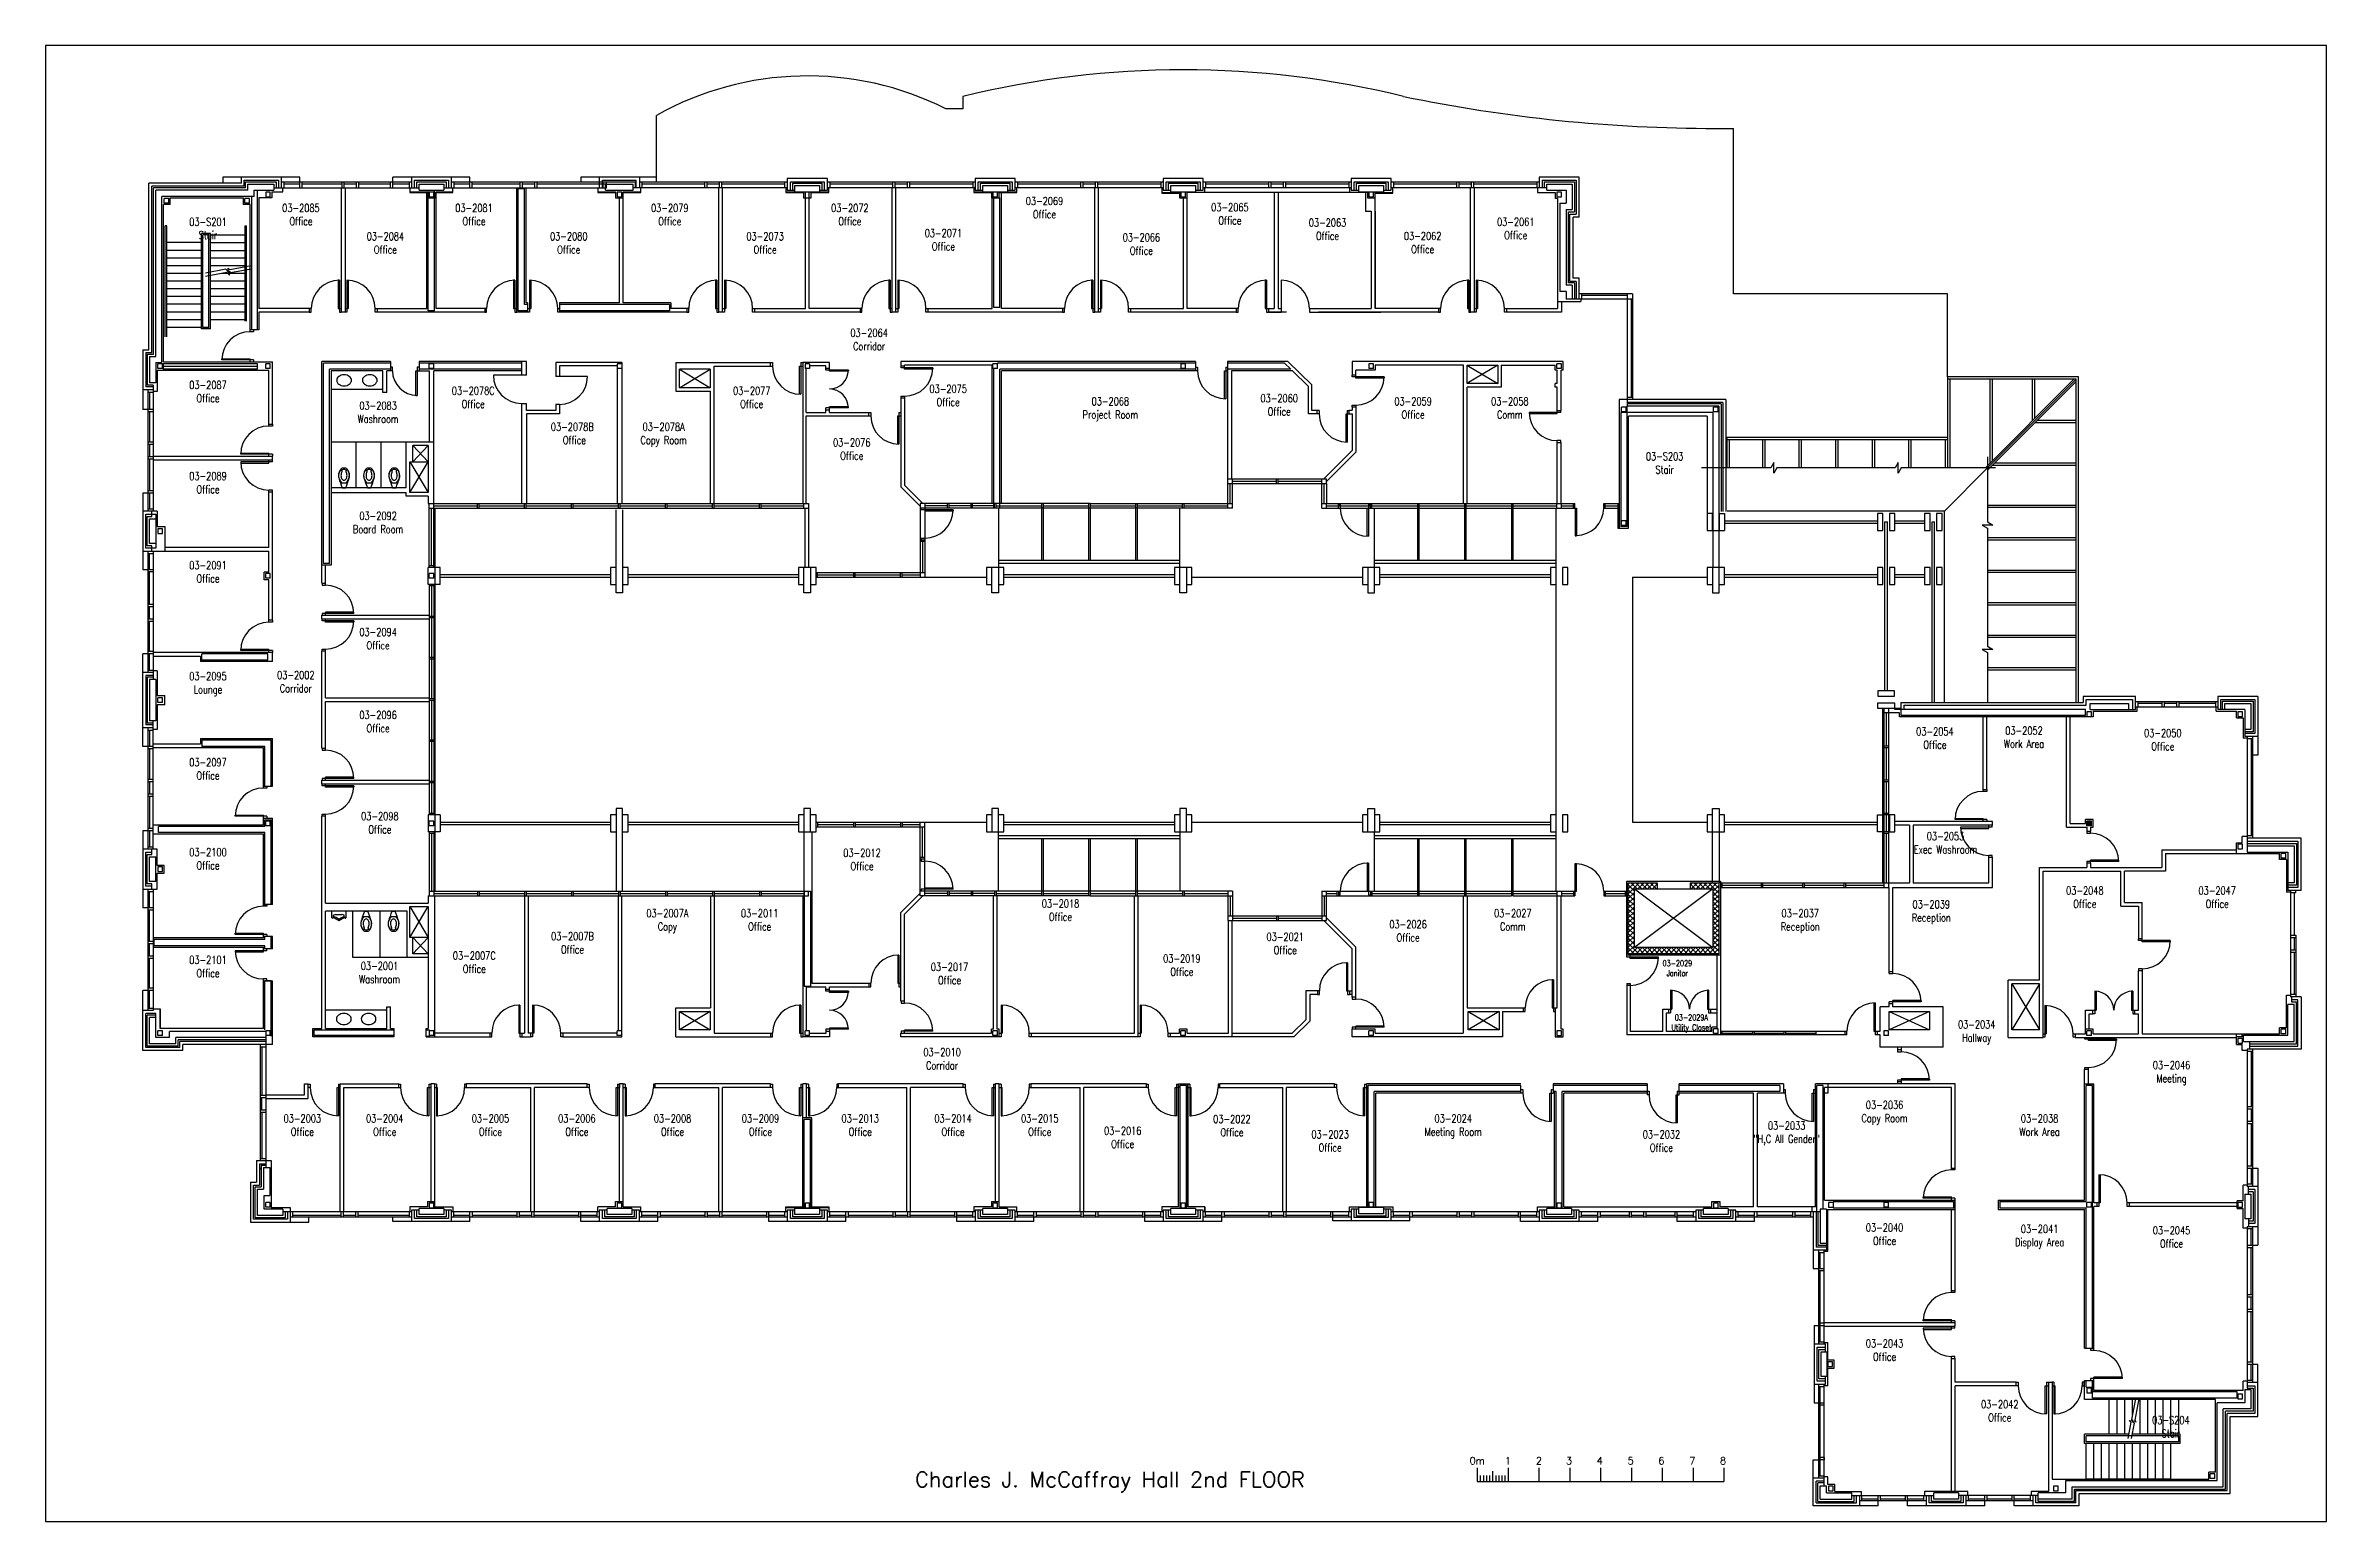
# Model space of a CAD drawing. Extents: x 11182 to 734459, y -1391328 to 152085.
# Drawn here: x 267104 to 341074, y -20624 to 27238 of the extents above; entities that cross this region are included whole.
import ezdxf
from ezdxf.enums import TextEntityAlignment as Align

# ---------------------------------------------------------------- set-up
doc = ezdxf.new("R2010")
doc.units = 0
doc.header["$LTSCALE"] = 500
doc.header["$MEASUREMENT"] = 0
doc.layers.get('0').update_dxf_attribs({"linetype": 'CONTINUOUS'})
doc.layers.add('0_Defpoints', color=106, linetype='CONTINUOUS', plot=False)
for name, color, linetype in [('0_Dim', 7, 'CONTINUOUS'), ('0_room_data', 7, 'CONTINUOUS'), ('0_text', 7, 'CONTINUOUS'), ('1_Wall_Exist', 251, 'CONTINUOUS'), ('3_Text', 7, 'CONTINUOUS')]:
    doc.layers.add(name, color=color, linetype=linetype)
doc.styles.add('1_200', font='simplex.shx', dxfattribs={"width": 0.75, "height": 460})
doc.styles.get("Standard").update_dxf_attribs({"font": 'ROMANS', "height": 200})

msp = doc.modelspace()

# ---------------------------------------------------------------- texts
at = {"layer": '0_Dim'}
msp.add_text('Charles J. McCaffray Hall 2nd FLOOR', height=500, rotation=0, dxfattribs=at).set_placement((295302, -19512))
at = {"layer": '0_text'}
for s, p in [('0m', (313533, -18659)), ('1', (314533, -18659)), ('2', (315533, -18659)), ('3', (316509, -18659)), ('4', (317509, -18659)), ('5', (318509, -18659)), ('6', (319509, -18659)), ('7', (320509, -18659)), ('8', (321509, -18659))]:
    msp.add_text(s, height=231, rotation=0, dxfattribs=at).set_placement(p, align=Align.MIDDLE_CENTER)

# ---------------------------------------------------------------- blocks, each defined once
blk = doc.blocks.new('room_data')
at = {"layer": '3_Text', "style": '1_200', "width": 0.75}
for tag, p in [('ROOMNUM', (0, 0)), ('ROOMUSE', (0, -575))]:
    blk.add_attdef(tag, text='', height=345, dxfattribs=at).set_placement(p, align=Align.MIDDLE_CENTER)

# ---------------------------------------------------------------- hatches: boundary and pattern name
at = {"layer": '1_Wall_Exist'}
msp.add_hatch(color=256, dxfattribs=at).paths.add_polyline_path([(333459, 2088), (333309, 2088), (333309, 1938), (333459, 1938)])

# ---------------------------------------------------------------- linework, layer by layer
for p, q in [((313533, -18884), (313533, -19330)), ((313633, -19131), (313633, -19330)), ((313733, -19131), (313733, -19330)), ((313833, -19131), (313833, -19330)), ((313933, -19131), (313933, -19330)), ((314033, -18998), (314033, -19330)), ((314133, -19131), (314133, -19330)), ((314233, -19131), (314233, -19330)), ((314333, -19131), (314333, -19330)), ((314433, -19131), (314433, -19330)), ((314533, -18884), (314533, -19330)), ((315533, -18884), (315533, -19330)), ((316533, -18884), (316533, -19330)), ((317533, -18884), (317533, -19330)), ((318533, -18884), (318533, -19330)), ((319533, -18884), (319533, -19330)), ((320533, -18884), (320533, -19330)), ((321533, -18884), (321533, -19330)), ((313533, -19330), (321533, -19330))]:
    msp.add_line(p, q)
at = {"layer": '0_Defpoints'}
msp.add_lwpolyline([(267104, 27238), (267104, -20624), (341074, -20624), (341074, 27238)], close=True, dxfattribs=at)
at = {"layer": '1_Wall_Exist'}
for p, q in [((296854, 25191), (296297, 25191)), ((296854, 25591), (296854, 25191)), ((286912, 22805), (286912, 24975)), ((321272, 24554), (321842, 24554)), ((321842, 19191), (321842, 24554)), ((275352, 22975), (272852, 22975)), ((272852, 22975), (272852, 22775)), ((273452, 22775), (273452, 22975)), ((274752, 22630), (274752, 22975)), ((275352, 22630), (275352, 22975)), ((280866, 22975), (278366, 22975)), ((278366, 22630), (278366, 22975)), ((278966, 22975), (278966, 22630)), ((280266, 22630), (280266, 22975)), ((280866, 22630), (280866, 22975)), ((286912, 22975), (284462, 22975)), ((284462, 22975), (284462, 22805)), ((285062, 22975), (285062, 22630)), ((286362, 22975), (286362, 22630)), ((316842, 22975), (315542, 22975)), ((315542, 22975), (315542, 22630)), ((316842, 21675), (316842, 22975)), ((270452, 17375), (270452, 22775)), ((273452, 22775), (270452, 22775)), ((270552, 17285), (270552, 22675)), ((273542, 22675), (270552, 22675)), ((270602, 17235), (270602, 22625)), ((273592, 22625), (270602, 22625)), ((270677, 17160), (270677, 22550)), ((273667, 22550), (270677, 22550)), ((270877, 16960), (270877, 22350)), ((273867, 22350), (270877, 22350)), ((271097, 22280), (270947, 22280)), ((270947, 22130), (270947, 22280)), ((271097, 22130), (271097, 22280)), ((271147, 22300), (273515, 22300)), ((271147, 22080), (271147, 22300)), ((273515, 22300), (273515, 22080)), ((273542, 22875), (274652, 22875)), ((273542, 22675), (273542, 22875)), ((273715, 22280), (273565, 22280)), ((273565, 22130), (273565, 22280)), ((273592, 22825), (274577, 22825)), ((273592, 22625), (273592, 22825)), ((273667, 22750), (274502, 22750)), ((273667, 22550), (273667, 22750)), ((273715, 22130), (273715, 22280)), ((273784, 22350), (273784, 18022)), ((273867, 22350), (273867, 22550)), ((273867, 22550), (274502, 22550)), ((273966, 22550), (273966, 18022)), ((274441, 22301), (274016, 22301)), ((274016, 22301), (274016, 18711)), ((274391, 22480), (274241, 22480)), ((274241, 22480), (274241, 22330)), ((274241, 22330), (274391, 22330)), ((274391, 22330), (274391, 22480)), ((274441, 22500), (274441, 22301)), ((274441, 22500), (274802, 22500)), ((274502, 22750), (274502, 22550)), ((274502, 22630), (279216, 22630)), ((274577, 22825), (274577, 22630)), ((274652, 22875), (274652, 22630)), ((278966, 22805), (274752, 22805)), ((274802, 22500), (274802, 22630)), ((274827, 22805), (274827, 22630)), ((274827, 22755), (275352, 22755)), ((275427, 22630), (275427, 22805)), ((275427, 22755), (276717, 22755)), ((276694, 22630), (276694, 18591)), ((276717, 22630), (276717, 22805)), ((276792, 22630), (276792, 22805)), ((276792, 22755), (277192, 22755)), ((276814, 22630), (276814, 18591)), ((277192, 22630), (277192, 22805)), ((277267, 22630), (277267, 22805)), ((277267, 22755), (278291, 22755)), ((278291, 22630), (278291, 22805)), ((278366, 22755), (278891, 22755)), ((278891, 22805), (278891, 22630)), ((278916, 22630), (278916, 22470)), ((278916, 22500), (279466, 22500)), ((278916, 22470), (279491, 22470)), ((279066, 22875), (280166, 22875)), ((279066, 22630), (279066, 22875)), ((279141, 22825), (280091, 22825)), ((279141, 22630), (279141, 22825)), ((279216, 22750), (280016, 22750)), ((279216, 22550), (279216, 22750)), ((279216, 22550), (280016, 22550)), ((279466, 18711), (279466, 22500)), ((279491, 22470), (279491, 22301)), ((279491, 22301), (279741, 22301)), ((279516, 18641), (279516, 22550)), ((279691, 22480), (279541, 22480)), ((279541, 22480), (279541, 22330)), ((279541, 22330), (279691, 22330)), ((279691, 22330), (279691, 22480)), ((279716, 18641), (279716, 22550)), ((279741, 22301), (279741, 22470)), ((279741, 22470), (280316, 22470)), ((279766, 18711), (279766, 22500)), ((279766, 22500), (280316, 22500)), ((280016, 22750), (280016, 22550)), ((280016, 22630), (285298, 22630)), ((280091, 22825), (280091, 22630)), ((280166, 22875), (280166, 22630)), ((285298, 22805), (280266, 22805)), ((280316, 22470), (280316, 22630)), ((280341, 22805), (280341, 22630)), ((280341, 22755), (280866, 22755)), ((280941, 22630), (280941, 22805)), ((280941, 22755), (282497, 22755)), ((282385, 18591), (282385, 22630)), ((282435, 18641), (282435, 22605)), ((282435, 22605), (282635, 22605)), ((282497, 22630), (282497, 22805)), ((282572, 22630), (282572, 22805)), ((282572, 22755), (282972, 22755)), ((282635, 18841), (282635, 22605)), ((282685, 18891), (282685, 22630)), ((282972, 22630), (282972, 22805)), ((283047, 22630), (283047, 22805)), ((283047, 22755), (285298, 22755)), ((285012, 22630), (285012, 22470)), ((285012, 22500), (285587, 22500)), ((285012, 22470), (285587, 22470)), ((285162, 22875), (286262, 22875)), ((285162, 22630), (285162, 22875)), ((285187, 22825), (286237, 22825)), ((285187, 22630), (285187, 22825)), ((285262, 22750), (286162, 22750)), ((285262, 22550), (285262, 22750)), ((285262, 22550), (286162, 22550)), ((285298, 22630), (285298, 22805)), ((285587, 22500), (285587, 22301)), ((285587, 22301), (285837, 22301)), ((285787, 22480), (285637, 22480)), ((285637, 22480), (285637, 22330)), ((285637, 22330), (285787, 22330)), ((285717, 18891), (285717, 22301)), ((285787, 22330), (285787, 22480)), ((285837, 18891), (285837, 22500)), ((285837, 22500), (286412, 22500)), ((285837, 22470), (286412, 22470)), ((286162, 22550), (286162, 22750)), ((291158, 22630), (286162, 22630)), ((286237, 22630), (286237, 22825)), ((286262, 22630), (286262, 22875)), ((291158, 22805), (286362, 22805)), ((286412, 22470), (286412, 22630)), ((286437, 22805), (286437, 22630)), ((286437, 22755), (288485, 22755)), ((288485, 22630), (288485, 22805)), ((288560, 22630), (288560, 22805)), ((288560, 22755), (288960, 22755)), ((288937, 18591), (288937, 22630)), ((288960, 22630), (288960, 22805)), ((289035, 22630), (289035, 22805)), ((289035, 22755), (291083, 22755)), ((289057, 18591), (289057, 22630)), ((291083, 22630), (291083, 22805)), ((291108, 22630), (291108, 22470)), ((291108, 22500), (292508, 22500)), ((291108, 22470), (291683, 22470)), ((292458, 22925), (291158, 22925)), ((291158, 22925), (291158, 22555)), ((291158, 22555), (291408, 22555)), ((291258, 22825), (292358, 22825)), ((291258, 22555), (291258, 22825)), ((291333, 22775), (292283, 22775)), ((291333, 22555), (291333, 22775)), ((291408, 22700), (292208, 22700)), ((291408, 22500), (291408, 22700)), ((291683, 22470), (291683, 22301)), ((291683, 22301), (291933, 22301)), ((291748, 18711), (291748, 22500)), ((291868, 18711), (291868, 22500)), ((291933, 22301), (291933, 22470)), ((291933, 22470), (292508, 22470)), ((292208, 22700), (292208, 22500)), ((292208, 22555), (292458, 22555)), ((292283, 22775), (292283, 22555)), ((292358, 22825), (292358, 22555)), ((292458, 22555), (292458, 22925)), ((297254, 22805), (292458, 22805)), ((297254, 22630), (292458, 22630)), ((292508, 22470), (292508, 22630)), ((292533, 22805), (292533, 22630)), ((292533, 22755), (294581, 22755)), ((294558, 18591), (294558, 22630)), ((294581, 22630), (294581, 22805)), ((294656, 22630), (294656, 22805)), ((294656, 22755), (295056, 22755)), ((294678, 18591), (294678, 22630)), ((295056, 22630), (295056, 22805)), ((295131, 22630), (295131, 22805)), ((295131, 22755), (297179, 22755)), ((297179, 22805), (297179, 22630)), ((297204, 22630), (297204, 22470)), ((297204, 22500), (298604, 22500)), ((297204, 22470), (297779, 22470)), ((298554, 22925), (297254, 22925)), ((297254, 22925), (297254, 22555)), ((297254, 22555), (297504, 22555)), ((297354, 22825), (298454, 22825)), ((297354, 22555), (297354, 22825)), ((297429, 22555), (297429, 22775)), ((297429, 22775), (298379, 22775)), ((297504, 22500), (297504, 22700)), ((297504, 22700), (298304, 22700)), ((297779, 22470), (297779, 22301)), ((297779, 22301), (298029, 22301)), ((297804, 18711), (297804, 22500)), ((297979, 22480), (297829, 22480)), ((297829, 22480), (297829, 22330)), ((297829, 22330), (297979, 22330)), ((297854, 18741), (297854, 22305)), ((297854, 22305), (298054, 22305)), ((297979, 22330), (297979, 22480)), ((298029, 22301), (298029, 22470)), ((298029, 22470), (298604, 22470)), ((298054, 18741), (298054, 22305)), ((298104, 18711), (298104, 22500)), ((298304, 22700), (298304, 22500)), ((298304, 22555), (298554, 22555)), ((298379, 22775), (298379, 22555)), ((298454, 22825), (298454, 22555)), ((298554, 22555), (298554, 22925)), ((303350, 22805), (298554, 22805)), ((303350, 22630), (298554, 22630)), ((298604, 22470), (298604, 22630)), ((298629, 22805), (298629, 22630)), ((298629, 22755), (300677, 22755)), ((300677, 22630), (300677, 22805)), ((300752, 22630), (300752, 22805)), ((300752, 22755), (301152, 22755)), ((301129, 18591), (301129, 22630)), ((301152, 22630), (301152, 22805)), ((301227, 22630), (301227, 22805)), ((301227, 22755), (303275, 22755)), ((301249, 18591), (301249, 22630)), ((303275, 22805), (303275, 22630)), ((303300, 22630), (303300, 22450)), ((303300, 22470), (303875, 22470)), ((303300, 22450), (303875, 22450)), ((304650, 22925), (303350, 22925)), ((303350, 22925), (303350, 22555)), ((303350, 22555), (303600, 22555)), ((303450, 22825), (304550, 22825)), ((303450, 22555), (303450, 22825)), ((303525, 22775), (304475, 22775)), ((303525, 22555), (303525, 22775)), ((303600, 22700), (304400, 22700)), ((303600, 22500), (303600, 22700)), ((303600, 22500), (304400, 22500)), ((303875, 22470), (303875, 22301)), ((303875, 22301), (304125, 22301)), ((304075, 22480), (303925, 22480)), ((303925, 22480), (303925, 22330)), ((303925, 22330), (304075, 22330)), ((304005, 18711), (304005, 22301)), ((304075, 22330), (304075, 22480)), ((304125, 18711), (304125, 22480)), ((304125, 22480), (309971, 22480)), ((304400, 22700), (304400, 22500)), ((304400, 22555), (304650, 22555)), ((304475, 22775), (304475, 22555)), ((304550, 22825), (304550, 22555)), ((304650, 22555), (304650, 22925)), ((309446, 22805), (304650, 22805)), ((309446, 22630), (304650, 22630)), ((304700, 22480), (304700, 22630)), ((304725, 22805), (304725, 22630)), ((304725, 22755), (306773, 22755)), ((306773, 22630), (306773, 22805)), ((306848, 22630), (306848, 22805)), ((306848, 22755), (307248, 22755)), ((306950, 22480), (306950, 18715)), ((307074, 22480), (307074, 18715)), ((307248, 22630), (307248, 22805)), ((307323, 22630), (307323, 22805)), ((307323, 22755), (309371, 22755)), ((309371, 22805), (309371, 22630)), ((309396, 22630), (309396, 22480)), ((310746, 22925), (309446, 22925)), ((309446, 22925), (309446, 22555)), ((309446, 22555), (309696, 22555)), ((309546, 22825), (310646, 22825)), ((309546, 22555), (309546, 22825)), ((309621, 22775), (310571, 22775)), ((309621, 22555), (309621, 22775)), ((309696, 22700), (310496, 22700)), ((309696, 22500), (309696, 22700)), ((309696, 22500), (310496, 22500)), ((309906, 22480), (309906, 21871)), ((309971, 22480), (309971, 22301)), ((309971, 22301), (310221, 22301)), ((310171, 22480), (310021, 22480)), ((310021, 22480), (310021, 22330)), ((310021, 22330), (310171, 22330)), ((310171, 22330), (310171, 22480)), ((310221, 18711), (310221, 22500)), ((310221, 22470), (310796, 22470)), ((310221, 22450), (310796, 22450)), ((310496, 22700), (310496, 22500)), ((310496, 22555), (310746, 22555)), ((310571, 22775), (310571, 22555)), ((310646, 22825), (310646, 22555)), ((310746, 22555), (310746, 22925)), ((315542, 22805), (310746, 22805)), ((315792, 22630), (310746, 22630)), ((310796, 22450), (310796, 22630)), ((310821, 22805), (310821, 22630)), ((310821, 22755), (312869, 22755)), ((312869, 22630), (312869, 22805)), ((312944, 22630), (312944, 22805)), ((312944, 22755), (313344, 22755)), ((313321, 18591), (313321, 22630)), ((313344, 22630), (313344, 22805)), ((313419, 22630), (313419, 22805)), ((313419, 22755), (315467, 22755)), ((313441, 18591), (313441, 22630)), ((315467, 22805), (315467, 22630)), ((315492, 22630), (315492, 22470)), ((315492, 22475), (316067, 22475)), ((315492, 22470), (316067, 22470)), ((315642, 22875), (316742, 22875)), ((315642, 22875), (315642, 22630)), ((315717, 22825), (316692, 22825)), ((315717, 22630), (315717, 22825)), ((315792, 22750), (316617, 22750)), ((315792, 22550), (315792, 22750)), ((315792, 22550), (316417, 22550)), ((316067, 22475), (316067, 22280)), ((316142, 22280), (316067, 22280)), ((316267, 22480), (316117, 22480)), ((316117, 22480), (316117, 22330)), ((316117, 22330), (316267, 22330)), ((316142, 22280), (316142, 18711)), ((316267, 22330), (316267, 22480)), ((316417, 22550), (316417, 22125)), ((316617, 22750), (316617, 21925)), ((316692, 22825), (316692, 21850)), ((316742, 22875), (316742, 21775)), ((270927, 16982), (270927, 22080)), ((271147, 22080), (270927, 22080)), ((271097, 22130), (270947, 22130)), ((273734, 22080), (273515, 22080)), ((273715, 22130), (273565, 22130)), ((273734, 17959), (273734, 22080)), ((309906, 21871), (310097, 21871)), ((310097, 21871), (310097, 18715)), ((310221, 21871), (310221, 18715)), ((316217, 22125), (316217, 19266)), ((316217, 22125), (316417, 22125)), ((316417, 21925), (316417, 19466)), ((316417, 21925), (316617, 21925)), ((316492, 19541), (316492, 21850)), ((316492, 21850), (316692, 21850)), ((316542, 19591), (316542, 21775)), ((316542, 21775), (316742, 21775)), ((316642, 19691), (316642, 21675)), ((316842, 21675), (316642, 21675)), ((270981, 17798), (270981, 21398)), ((271031, 21398), (270981, 21398)), ((271031, 17798), (271031, 21398)), ((272156, 20848), (271031, 20848)), ((272156, 18048), (272156, 21148)), ((272448, 21148), (272156, 21148)), ((272206, 18098), (272206, 21098)), ((272398, 21098), (272206, 21098)), ((272398, 18098), (272398, 21098)), ((272448, 18048), (272448, 21148)), ((272448, 21098), (273574, 21098)), ((272448, 20848), (273574, 20848)), ((273574, 18298), (273574, 21398)), ((273574, 21398), (273624, 21398)), ((273624, 18298), (273624, 21398)), ((272156, 20598), (271031, 20598)), ((272156, 20348), (271031, 20348)), ((272156, 20098), (271031, 20098)), ((272954, 19984), (272288, 19860)), ((272448, 20598), (273574, 20598)), ((273574, 20348), (272448, 20348)), ((273574, 20098), (272448, 20098)), ((272954, 19984), (273038, 19893)), ((273038, 19893), (273026, 20023)), ((273026, 20023), (273076, 19971)), ((273771, 20100), (273076, 19971)), ((273771, 19991), (273104, 19867)), ((272156, 19848), (271031, 19848)), ((272156, 19598), (271031, 19598)), ((272156, 19348), (271031, 19348)), ((272982, 19880), (272288, 19751)), ((273574, 19598), (272448, 19598)), ((273574, 19348), (272448, 19348)), ((273574, 19848), (272810, 19848)), ((272982, 19880), (273066, 19789)), ((273054, 19919), (273104, 19867)), ((273066, 19789), (273054, 19919)), ((276592, 19626), (276592, 18711)), ((276632, 19626), (276592, 19626)), ((276632, 19626), (276632, 18596)), ((276877, 19626), (276917, 19626)), ((276877, 19626), (276877, 18596)), ((276917, 19626), (276917, 18711)), ((282283, 19626), (282283, 18711)), ((282323, 19626), (282283, 19626)), ((282323, 19626), (282323, 18596)), ((282798, 19626), (282838, 19626)), ((282798, 19626), (282798, 18596)), ((282838, 19626), (282838, 18711)), ((288835, 19626), (288835, 18711)), ((288875, 19626), (288835, 19626)), ((288875, 19626), (288875, 18596)), ((289120, 19626), (289160, 19626)), ((289120, 19626), (289120, 18596)), ((289160, 19626), (289160, 18711)), ((294456, 19626), (294456, 18711)), ((294496, 19626), (294456, 19626)), ((294496, 19626), (294496, 18596)), ((294741, 19626), (294781, 19626)), ((294741, 19626), (294741, 18596)), ((294781, 19626), (294781, 18711)), ((301027, 19626), (301027, 18711)), ((301067, 19626), (301027, 19626)), ((301067, 19626), (301067, 18596)), ((301312, 19626), (301352, 19626)), ((301312, 19626), (301312, 18596)), ((301352, 19626), (301352, 18711)), ((306657, 19626), (306657, 18711)), ((306697, 19626), (306657, 19626)), ((306697, 19626), (306697, 18596)), ((307176, 19629), (307176, 18591)), ((313219, 19626), (313219, 18711)), ((313259, 19626), (313219, 19626)), ((313259, 19626), (313259, 18596)), ((313504, 19626), (313544, 19626)), ((313504, 19626), (313504, 18596)), ((313544, 19626), (313544, 18711)), ((316417, 19266), (316217, 19266)), ((316617, 19466), (316417, 19466)), ((316417, 19266), (316417, 19016)), ((316692, 19541), (316492, 19541)), ((316742, 19591), (316542, 19591)), ((316617, 19466), (316617, 19016)), ((316842, 19691), (316642, 19691)), ((316692, 19541), (316692, 19016)), ((316742, 19591), (316742, 19016)), ((316842, 19016), (316842, 19691)), ((272156, 19098), (271031, 19098)), ((272156, 18848), (271031, 18848)), ((272156, 18598), (271031, 18598)), ((273574, 19098), (272448, 19098)), ((273574, 18848), (272448, 18848)), ((273574, 18598), (272448, 18598)), ((275717, 18711), (274016, 18711)), ((275654, 18591), (274016, 18591)), ((274016, 18591), (274016, 18022)), ((275654, 18711), (275654, 18596)), ((275654, 18596), (275717, 18596)), ((275717, 18596), (275717, 18711)), ((276592, 18711), (276694, 18711)), ((276632, 18596), (276694, 18596)), ((276814, 18591), (276694, 18591)), ((276814, 18711), (276917, 18711)), ((276877, 18596), (276814, 18596)), ((277792, 18711), (279466, 18711)), ((277792, 18596), (277792, 18711)), ((277854, 18596), (277792, 18596)), ((277854, 18711), (277854, 18591)), ((281345, 18591), (277854, 18591)), ((279716, 18641), (279516, 18641)), ((281408, 18711), (279766, 18711)), ((281345, 18711), (281345, 18591)), ((281345, 18596), (281408, 18596)), ((281408, 18596), (281408, 18711)), ((282283, 18711), (282385, 18711)), ((282323, 18596), (282385, 18596)), ((282735, 18591), (282385, 18591)), ((282735, 18641), (282435, 18641)), ((282735, 18841), (282635, 18841)), ((282735, 18891), (282685, 18891)), ((282735, 18891), (282735, 18591)), ((282735, 18711), (282838, 18711)), ((282798, 18596), (282735, 18596)), ((283713, 18711), (283775, 18711)), ((283713, 18596), (283713, 18711)), ((283775, 18596), (283713, 18596)), ((285717, 18891), (283775, 18891)), ((283775, 18891), (283775, 18591)), ((287335, 18841), (283775, 18841)), ((287335, 18641), (283775, 18641)), ((287897, 18591), (283775, 18591)), ((287385, 18891), (285837, 18891)), ((287335, 18841), (287335, 18641)), ((287385, 18891), (287385, 18711)), ((287960, 18711), (287385, 18711)), ((287897, 18711), (287897, 18591)), ((287897, 18596), (287960, 18596)), ((287960, 18596), (287960, 18711)), ((288835, 18711), (288937, 18711)), ((288875, 18596), (288937, 18596)), ((289057, 18591), (288937, 18591)), ((289057, 18711), (289160, 18711)), ((289120, 18596), (289057, 18596)), ((290035, 18711), (291748, 18711)), ((290035, 18596), (290035, 18711)), ((290097, 18596), (290035, 18596)), ((290097, 18711), (290097, 18591)), ((293518, 18591), (290097, 18591)), ((293581, 18711), (291868, 18711)), ((293518, 18711), (293518, 18591)), ((293518, 18596), (293581, 18596)), ((293581, 18596), (293581, 18711)), ((294456, 18711), (294558, 18711)), ((294496, 18596), (294558, 18596)), ((294678, 18591), (294558, 18591)), ((294678, 18711), (294781, 18711)), ((294741, 18596), (294678, 18596)), ((295656, 18711), (297804, 18711)), ((295656, 18596), (295656, 18711)), ((295718, 18596), (295656, 18596)), ((295718, 18711), (295718, 18591)), ((300089, 18591), (295718, 18591)), ((298054, 18741), (297854, 18741)), ((300152, 18711), (298104, 18711)), ((300089, 18711), (300089, 18591)), ((300089, 18596), (300152, 18596)), ((300152, 18596), (300152, 18711)), ((301027, 18711), (301129, 18711)), ((301067, 18596), (301129, 18596)), ((301249, 18591), (301129, 18591)), ((301249, 18711), (301352, 18711)), ((301312, 18596), (301249, 18596)), ((302227, 18711), (304005, 18711)), ((302227, 18596), (302227, 18711)), ((302289, 18596), (302227, 18596)), ((302289, 18711), (302289, 18591)), ((305720, 18591), (302289, 18591)), ((305782, 18711), (304125, 18711)), ((305720, 18711), (305720, 18591)), ((305720, 18596), (305782, 18596)), ((305782, 18596), (305782, 18711)), ((306657, 18711), (306760, 18711)), ((306697, 18596), (306760, 18596)), ((306760, 18715), (306950, 18715)), ((306760, 18715), (306760, 18591)), ((307345, 18591), (306760, 18591)), ((306760, 18591), (307176, 18591)), ((307074, 18715), (307176, 18715)), ((308090, 18715), (310097, 18715)), ((308090, 18715), (308090, 18591)), ((308090, 18591), (310411, 18591)), ((312281, 18591), (308385, 18591)), ((312344, 18711), (310221, 18711)), ((312281, 18711), (312281, 18591)), ((312281, 18596), (312344, 18596)), ((312344, 18596), (312344, 18711)), ((313219, 18711), (313321, 18711)), ((313259, 18596), (313321, 18596)), ((313441, 18591), (313321, 18591)), ((313441, 18711), (313544, 18711)), ((313504, 18596), (313441, 18596)), ((314419, 18711), (316142, 18711)), ((314419, 18596), (314419, 18711)), ((314481, 18596), (314419, 18596)), ((314481, 18711), (314481, 18591)), ((316262, 18591), (314481, 18591)), ((316142, 18941), (316892, 18941)), ((316262, 18941), (316262, 18591)), ((318572, 19016), (316417, 19016)), ((318572, 19191), (316842, 19191)), ((316892, 19016), (316892, 18941)), ((316917, 19191), (316917, 19016)), ((316917, 19141), (318397, 19141)), ((318397, 19191), (318397, 15541)), ((318522, 19016), (318522, 15841)), ((318572, 19191), (318572, 15766)), ((328784, 19191), (321842, 19191)), ((328784, 16491), (328784, 19191)), ((272156, 18348), (271031, 18348)), ((272156, 18098), (271031, 18098)), ((272448, 18048), (272156, 18048)), ((272398, 18098), (272206, 18098)), ((273574, 18348), (272448, 18348)), ((274016, 18022), (273734, 18022)), ((273849, 17959), (273734, 17959)), ((273849, 18022), (273849, 17959)), ((270252, 17375), (270252, 15441)), ((270252, 17375), (270452, 17375)), ((270352, 17285), (270352, 16175)), ((270352, 17285), (270552, 17285)), ((270402, 17235), (270402, 16225)), ((270402, 17235), (270602, 17235)), ((270477, 17160), (270477, 16300)), ((270477, 17160), (270677, 17160)), ((272819, 17044), (272819, 17084)), ((272819, 17084), (273734, 17084)), ((273849, 17044), (272819, 17044)), ((273734, 16982), (273734, 17084)), ((273849, 17044), (273849, 16982)), ((270677, 16300), (270477, 16300)), ((270677, 16960), (270677, 16300)), ((270677, 16960), (270877, 16960)), ((274346, 16700), (270727, 16700)), ((270727, 16700), (270727, 16025)), ((270747, 16766), (270747, 16916)), ((270897, 16916), (270747, 16916)), ((270897, 16766), (270747, 16766)), ((270897, 16766), (270897, 16916)), ((270897, 16841), (273967, 16841)), ((270921, 16932), (270921, 16750)), ((270921, 16932), (273967, 16932)), ((273967, 16750), (270921, 16750)), ((270927, 16982), (274466, 16982)), ((273967, 16932), (273967, 16750)), ((274391, 16916), (274241, 16916)), ((274241, 16766), (274241, 16916)), ((274391, 16766), (274241, 16766)), ((274346, 14899), (274346, 16700)), ((274391, 16766), (274391, 16916)), ((274466, 14962), (274466, 16982)), ((276066, 9803), (276066, 16991)), ((278291, 16991), (276066, 16991)), ((276116, 10441), (276116, 16941)), ((278291, 16941), (276116, 16941)), ((276316, 10441), (276316, 16741)), ((278291, 16741), (276316, 16741)), ((276366, 16691), (276366, 10391)), ((278046, 16691), (276366, 16691)), ((278046, 15991), (278046, 16691)), ((278166, 15991), (278166, 16691)), ((278353, 16691), (278166, 16691)), ((278291, 16991), (278291, 16691)), ((278353, 16806), (278291, 16806)), ((278353, 16691), (278353, 16806)), ((279113, 16691), (279541, 16691)), ((279113, 15891), (279113, 16691)), ((279153, 16806), (279153, 15891)), ((279216, 16806), (279153, 16806)), ((279216, 16991), (279216, 16691)), ((282705, 16991), (279216, 16991)), ((282535, 16941), (279216, 16941)), ((282535, 16741), (279216, 16741)), ((279691, 16916), (279541, 16916)), ((279541, 16766), (279541, 16916)), ((279691, 16766), (279541, 16766)), ((279541, 16691), (279541, 14391)), ((279691, 16766), (279691, 16916)), ((279691, 10316), (279691, 16691)), ((282535, 16691), (279691, 16691)), ((282705, 16546), (281625, 16546)), ((282535, 16991), (282535, 16546)), ((282705, 16546), (282705, 16991)), ((285787, 16966), (283655, 16966)), ((283655, 16966), (283655, 16511)), ((284680, 16511), (283655, 16511)), ((285637, 16851), (283770, 16851)), ((283770, 16851), (283770, 16511)), ((285787, 16916), (285637, 16916)), ((285637, 16916), (285637, 12391)), ((285787, 16766), (285637, 16766)), ((285787, 16966), (285787, 12391)), ((287545, 16966), (290618, 16966)), ((287545, 16966), (287545, 16026)), ((287660, 16741), (288660, 16141)), ((287660, 16141), (288660, 16741)), ((287660, 16141), (287660, 16741)), ((288660, 16741), (287660, 16741)), ((288660, 16741), (288660, 16141)), ((288785, 12241), (288785, 16846)), ((288785, 16846), (290680, 16846)), ((290618, 16846), (290618, 16966)), ((290618, 16961), (290680, 16961)), ((290680, 16961), (290680, 16846)), ((291555, 16846), (291658, 16846)), ((291555, 15931), (291555, 16846)), ((291595, 16961), (291595, 15931)), ((291595, 16961), (291658, 16961)), ((291658, 16966), (291658, 12391)), ((292523, 16966), (291658, 16966)), ((291883, 16916), (291733, 16916)), ((291733, 16916), (291733, 16766)), ((291883, 16766), (291733, 16766)), ((291773, 15341), (291773, 16766)), ((291883, 16916), (291883, 16766)), ((292408, 16851), (291883, 16851)), ((292408, 16717), (292408, 16851)), ((292408, 16779), (292523, 16779)), ((293138, 16717), (292408, 16717)), ((292523, 16677), (292523, 16966)), ((293138, 16677), (292523, 16677)), ((293138, 16717), (293138, 16677)), ((294844, 16991), (294844, 16841)), ((304400, 16991), (294844, 16991)), ((294964, 16846), (294844, 16846)), ((294849, 16783), (294849, 16846)), ((295879, 16783), (294849, 16783)), ((297804, 16871), (294964, 16871)), ((294964, 16743), (294964, 16871)), ((295879, 16743), (294964, 16743)), ((295879, 16783), (295879, 16743)), ((297804, 12391), (297804, 16871)), ((297979, 16916), (297829, 16916)), ((297829, 16766), (297829, 16916)), ((297979, 16766), (297829, 16766)), ((297854, 12241), (297854, 16766)), ((297979, 16766), (297979, 16941)), ((304400, 16941), (297979, 16941)), ((304400, 16741), (298054, 16741)), ((298054, 12241), (298054, 16741)), ((304400, 16691), (298104, 16691)), ((298104, 12391), (298104, 16691)), ((303925, 16916), (303925, 16766)), ((304075, 16916), (303925, 16916)), ((304075, 16766), (303925, 16766)), ((304075, 16766), (304075, 16916)), ((304400, 16991), (304400, 16691)), ((304400, 16811), (304462, 16811)), ((304462, 16696), (304400, 16696)), ((304462, 16811), (304462, 16696)), ((305337, 16696), (305440, 16696)), ((305337, 15781), (305337, 16696)), ((305377, 16811), (305377, 15781)), ((305377, 16811), (305440, 16811)), ((307396, 16991), (305440, 16991)), ((305440, 16991), (305440, 13191)), ((307282, 16941), (305440, 16941)), ((307488, 16741), (305440, 16741)), ((307539, 16691), (305560, 16691)), ((305560, 16691), (305560, 13191)), ((307488, 16741), (307282, 16941)), ((308173, 16236), (307396, 16991)), ((308058, 16187), (307539, 16691)), ((316317, 16991), (309476, 16991)), ((309476, 16991), (309476, 16553)), ((309596, 16553), (309476, 16553)), ((309481, 16491), (309481, 16553)), ((310511, 16491), (309481, 16491)), ((310221, 16716), (309596, 16716)), ((309596, 16451), (309596, 16716)), ((310511, 16451), (309596, 16451)), ((310021, 16916), (310021, 16766)), ((310171, 16916), (310021, 16916)), ((310171, 16766), (310021, 16766)), ((310171, 16766), (310171, 16916)), ((313084, 16876), (310221, 16876)), ((310221, 16876), (310221, 16716)), ((310511, 16491), (310511, 16451)), ((313084, 12391), (313084, 16876)), ((314199, 16876), (313199, 16276)), ((313199, 16876), (314199, 16276)), ((313204, 16876), (314199, 16876)), ((313204, 16276), (313204, 16876)), ((314199, 16276), (313204, 16276)), ((314199, 16876), (314199, 16276)), ((314314, 16876), (316067, 16876)), ((314314, 16876), (314314, 16161)), ((316132, 16276), (316062, 16276)), ((316062, 16161), (316062, 16276)), ((316067, 16716), (316067, 16876)), ((316132, 16716), (316067, 16716)), ((316117, 16766), (316117, 16916)), ((316267, 16916), (316117, 16916)), ((316267, 16766), (316117, 16766)), ((316132, 16276), (316132, 16716)), ((316252, 15406), (316252, 16716)), ((316317, 16716), (316252, 16716)), ((316267, 16766), (316267, 16916)), ((316317, 16716), (316317, 16991)), ((333034, 16491), (328784, 16491)), ((328784, 16491), (328784, 13541)), ((332959, 16416), (328784, 16416)), ((328859, 16416), (328859, 13541)), ((332888, 16416), (330014, 13541)), ((332959, 16416), (330084, 13541)), ((332959, 16345), (330084, 13471)), ((330171, 13699), (330171, 16416)), ((330246, 13774), (330246, 16416)), ((331546, 15074), (331546, 16416)), ((331621, 15149), (331621, 16416)), ((332959, 5935), (332959, 16416)), ((333034, 5935), (333034, 16491)), ((270597, 16075), (270252, 16075)), ((270597, 16175), (270352, 16175)), ((270597, 16225), (270402, 16225)), ((270422, 16075), (270422, 12142)), ((270422, 16000), (270597, 16000)), ((270472, 16000), (270472, 15441)), ((270597, 16225), (270597, 12142)), ((270727, 16025), (270597, 16025)), ((276366, 16091), (278046, 16091)), ((278166, 15991), (278046, 15991)), ((279113, 15891), (279153, 15891)), ((282535, 15636), (282535, 12391)), ((282535, 15636), (282705, 15636)), ((282705, 15406), (282705, 15636)), ((283770, 15601), (283655, 15601)), ((283655, 15601), (283655, 15406)), ((283770, 15601), (283770, 15291)), ((287545, 16026), (288670, 16026)), ((288660, 16141), (287660, 16141)), ((288670, 12391), (288670, 16026)), ((291595, 15931), (291555, 15931)), ((294844, 15806), (294844, 12930)), ((294964, 15806), (294844, 15806)), ((294849, 15806), (294849, 15868)), ((294849, 15868), (294964, 15868)), ((294964, 15868), (294964, 12980)), ((305377, 15781), (305337, 15781)), ((308058, 15291), (308058, 16187)), ((308173, 15406), (308173, 16236)), ((309481, 15513), (309481, 15576)), ((309481, 15576), (309596, 15576)), ((309596, 15576), (309596, 14055)), ((313204, 12391), (313204, 16161)), ((314314, 16161), (313204, 16161)), ((316132, 16161), (316062, 16161)), ((316132, 15303), (316132, 16161)), ((318139, 15766), (318139, 11591)), ((321598, 15766), (318139, 15766)), ((321373, 15541), (318390, 15541)), ((318390, 15541), (318390, 11641)), ((318397, 15841), (318572, 15841)), ((321498, 15666), (318397, 15666)), ((321448, 15616), (318397, 15616)), ((321373, 15541), (321373, 10316)), ((321448, 15616), (321448, 12126)), ((321498, 15666), (321498, 12126)), ((321598, 15766), (321598, 12126)), ((270597, 15441), (270252, 15441)), ((270597, 15366), (270422, 15366)), ((270472, 15366), (270472, 14374)), ((274346, 14962), (274466, 14962)), ((274461, 14899), (274346, 14899)), ((274461, 14962), (274461, 14899)), ((283655, 15406), (282705, 15406)), ((283770, 15291), (282705, 15291)), ((282705, 15291), (282705, 12391)), ((291773, 15341), (292408, 15341)), ((291773, 15226), (293866, 15226)), ((291773, 12391), (291773, 15226)), ((292408, 15341), (292408, 15487)), ((293138, 15487), (292408, 15487)), ((292408, 15424), (292523, 15424)), ((293138, 15527), (292523, 15527)), ((292523, 15341), (292523, 15527)), ((292523, 15341), (293866, 15341)), ((293138, 15487), (293138, 15527)), ((293804, 15226), (293804, 15341)), ((293866, 15341), (293866, 15226)), ((294741, 15226), (294844, 15226)), ((294741, 14311), (294741, 15226)), ((294781, 15341), (294781, 14311)), ((294781, 15341), (294844, 15341)), ((308406, 15291), (308058, 15291)), ((308406, 15406), (308173, 15406)), ((308343, 15291), (308343, 15406)), ((308406, 15406), (308406, 15291)), ((309281, 15291), (309476, 15291)), ((309281, 14376), (309281, 15291)), ((309321, 15406), (309321, 14376)), ((309321, 15406), (309383, 15406)), ((309383, 15291), (309383, 15411)), ((309383, 15411), (309476, 15411)), ((309476, 15513), (309476, 15411)), ((309596, 15513), (309476, 15513)), ((309476, 15291), (309476, 14105)), ((316247, 15343), (315217, 15343)), ((315217, 15343), (315217, 15303)), ((315217, 15303), (316132, 15303)), ((316132, 15406), (316252, 15406)), ((316247, 15343), (316247, 15406)), ((318190, 15341), (318190, 11641)), ((321173, 15341), (318190, 15341)), ((318366, 15514), (318216, 15514)), ((318216, 15364), (318216, 15514)), ((318366, 15364), (318216, 15364)), ((318366, 15364), (318366, 15514)), ((320989, 15216), (318439, 15216)), ((318439, 11591), (318439, 15216)), ((320989, 15216), (320989, 11516)), ((321173, 15341), (321173, 10316)), ((321347, 15514), (321197, 15514)), ((321197, 15364), (321197, 15514)), ((321347, 15364), (321197, 15364)), ((321347, 15364), (321347, 15514)), ((332959, 15003), (331617, 15003)), ((332959, 15078), (331692, 15078)), ((270597, 14374), (270422, 14374)), ((270597, 14299), (270422, 14299)), ((270472, 14299), (270472, 13899)), ((276366, 14391), (279691, 14391)), ((277179, 12891), (277179, 14391)), ((277990, 12891), (277990, 14391)), ((278801, 12891), (278801, 14391)), ((279516, 14266), (279016, 13741)), ((279016, 14266), (279516, 13741)), ((279016, 13741), (279016, 14266)), ((279516, 14266), (279016, 14266)), ((279516, 14266), (279516, 12741)), ((294781, 14311), (294741, 14311)), ((308562, 13191), (309476, 14105)), ((308647, 13106), (309596, 14055)), ((309321, 14376), (309281, 14376)), ((316132, 12391), (316132, 14428)), ((316247, 14428), (316132, 14428)), ((316132, 14366), (316252, 14366)), ((316247, 14366), (316247, 14428)), ((316252, 12391), (316252, 14366)), ((321629, 14541), (328784, 14541)), ((321629, 14541), (321629, 13541)), ((321629, 14466), (328784, 14466)), ((321704, 14466), (321704, 13541)), ((322784, 14466), (322784, 13541)), ((322859, 14466), (322859, 13541)), ((323969, 14466), (323969, 13541)), ((324044, 14466), (324044, 13541)), ((325154, 14466), (325154, 13541)), ((325229, 14466), (325229, 13541)), ((326339, 14466), (326339, 13541)), ((326414, 14466), (326414, 13541)), ((327524, 14466), (327524, 13541)), ((327599, 14466), (327599, 13541)), ((328709, 14466), (328709, 13541)), ((270597, 13899), (270422, 13899)), ((270597, 13824), (270422, 13824)), ((270472, 13824), (270472, 12799)), ((270597, 13922), (274466, 13922)), ((270597, 13802), (274466, 13802)), ((273431, 13984), (273431, 14024)), ((273431, 14024), (274346, 14024)), ((274461, 13984), (273431, 13984)), ((274461, 13739), (273431, 13739)), ((273431, 13739), (273431, 13699)), ((273431, 13699), (274346, 13699)), ((274346, 13922), (274346, 14024)), ((274346, 13699), (274346, 13802)), ((274461, 13984), (274461, 13922)), ((274461, 13739), (274461, 13802)), ((274466, 13802), (274466, 13922)), ((276718, 13426, -51), (276699, 13482, -51)), ((276862, 13482, -51), (276843, 13426, -51)), ((276883, 13487, -51), (276891, 13480, -51)), ((277531, 13426, -51), (277512, 13482, -51)), ((277675, 13482, -51), (277656, 13426, -51)), ((277696, 13487, -51), (277704, 13480, -51)), ((278348, 13426, -51), (278330, 13482, -51)), ((278493, 13482, -51), (278474, 13426, -51)), ((278514, 13487, -51), (278522, 13480, -51)), ((278916, 12741), (278916, 13741)), ((278916, 12741), (279516, 13741)), ((278916, 13741), (279516, 12741)), ((278916, 13741), (279516, 13741)), ((323051, 13541), (320808, 13541)), ((323151, 13715), (323051, 13541)), ((323151, 13368), (323151, 13715)), ((323251, 13541), (323151, 13368)), ((327085, 13541), (323251, 13541)), ((327185, 13715), (327085, 13541)), ((327185, 13368), (327185, 13715)), ((327285, 13541), (327185, 13368)), ((330340, 13541), (327285, 13541)), ((330084, 13541), (328684, 12141)), ((330084, 13899), (330084, 11790)), ((330242, 13628), (332959, 13628)), ((330317, 13703), (332959, 13703)), ((270252, 12724), (270252, 10242)), ((270597, 12724), (270252, 12724)), ((270597, 12799), (270422, 12799)), ((270472, 12724), (270472, 12217)), ((274346, 10962), (274346, 12824)), ((274461, 12824), (274346, 12824)), ((274346, 12762), (274466, 12762)), ((274461, 12762), (274461, 12824)), ((274466, 8599), (274466, 12762)), ((278801, 12891), (276366, 12891)), ((276366, 12741), (278801, 12741)), ((276692, 13095, -51), (276692, 13055, -51)), ((276692, 13055, -51), (276869, 13055, -51)), ((276737, 12891), (276826, 12891)), ((276869, 13055, -51), (276869, 13095, -51)), ((277505, 13095, -51), (277505, 13055, -51)), ((277505, 13055, -51), (277682, 13055, -51)), ((277550, 12891), (277639, 12891)), ((277682, 13055, -51), (277682, 13095, -51)), ((278322, 13095, -51), (278322, 13055, -51)), ((278322, 13055, -51), (278500, 13055, -51)), ((278368, 12891), (278457, 12891)), ((278500, 13055, -51), (278500, 13095, -51)), ((278801, 12626), (278801, 12741)), ((279516, 12626), (278801, 12626)), ((279516, 12741), (278916, 12741)), ((279516, 12626), (279516, 12391)), ((295468, 12306), (294844, 12930)), ((295553, 12391), (294964, 12980)), ((305449, 12241), (305449, 13191)), ((305449, 13191), (307072, 13191)), ((305449, 13041), (308647, 13041)), ((305524, 12391), (305524, 13041)), ((305599, 12241), (305599, 13191)), ((305599, 13116), (307023, 13116)), ((307023, 13041), (307023, 13191)), ((307073, 13191), (308647, 13191)), ((307073, 13041), (307073, 13191)), ((307073, 13116), (308497, 13116)), ((308497, 12241), (308497, 13191)), ((308572, 12391), (308572, 13041)), ((308647, 13041), (308647, 13191)), ((308650, 13041), (308650, 12391)), ((270727, 12142), (270252, 12142)), ((270352, 10942), (270352, 12042)), ((270352, 12042), (270677, 12042)), ((270402, 11017), (270402, 11967)), ((270402, 11967), (270552, 11967)), ((270422, 12217), (270597, 12217)), ((270477, 11092), (270477, 11892)), ((270477, 11892), (270677, 11892)), ((270552, 11967), (270552, 12142)), ((270677, 12042), (270677, 10942)), ((270727, 12142), (270727, 11642)), ((279516, 12391), (282688, 12391)), ((279541, 10316), (279541, 12391)), ((279541, 12241), (291850, 12241)), ((279616, 10366), (279616, 12241)), ((279691, 12316), (281115, 12316)), ((279723, 12241), (279723, -187)), ((281115, 12241), (281115, 12391)), ((281165, 12241), (281165, 12391)), ((281165, 12316), (282639, 12316)), ((282639, 12241), (282639, 12391)), ((282689, 12391), (288784, 12391)), ((282689, 12241), (282689, 12391)), ((282689, 12316), (284163, 12316)), ((284163, 12241), (284163, 12391)), ((284213, 12241), (284213, 12391)), ((284213, 12316), (285687, 12316)), ((285604, 9489), (285604, 12187)), ((285687, 12241), (285687, 12391)), ((285737, 12241), (285737, 12391)), ((285737, 12316), (287211, 12316)), ((285819, 12187), (285819, 9489)), ((287211, 12241), (287211, 12391)), ((287261, 12241), (287261, 12391)), ((287261, 12316), (288735, 12316)), ((288735, 12241), (288735, 12391)), ((288785, 12391), (291850, 12391)), ((288785, 12316), (290259, 12316)), ((290259, 12241), (290259, 12391)), ((290309, 12241), (290309, 12391)), ((290309, 12316), (291700, 12316)), ((291700, 12241), (291700, 12391)), ((291730, 12241), (291730, 10316)), ((291850, 12391), (291850, 10316)), ((295468, 12391), (295468, 10001)), ((300976, 12391), (295468, 12391)), ((305599, 12241), (295468, 12241)), ((295503, 12178), (295503, 12241)), ((296533, 12178), (295503, 12178)), ((295618, 12391), (295618, 10001)), ((296355, 12316), (295618, 12316)), ((296533, 12138), (295618, 12138)), ((296355, 12241), (296355, 12391)), ((296405, 12241), (296405, 12391)), ((297117, 12316), (296405, 12316)), ((296533, 12178), (296533, 12138)), ((297117, 12241), (297117, 12391)), ((297167, 12241), (297167, 12391)), ((297879, 12316), (297167, 12316)), ((297879, 12241), (297879, 12391)), ((297929, 12241), (297929, 12391)), ((297929, 12316), (299403, 12316)), ((298011, 12241), (298011, 9489)), ((299403, 12391), (299403, 10541)), ((299453, 12391), (299453, 10541)), ((299453, 12316), (300927, 12316)), ((300927, 12391), (300927, 10541)), ((300977, 12391), (300977, 10541)), ((300977, 12391), (305599, 12391)), ((300977, 12316), (302451, 12316)), ((302451, 12391), (302451, 10541)), ((302501, 12391), (302501, 10541)), ((302501, 12316), (303975, 12316)), ((303892, 9489), (303892, 12241)), ((303975, 12241), (303975, 12391)), ((304025, 12241), (304025, 12391)), ((304025, 12316), (305449, 12316)), ((308497, 12391), (313168, 12391)), ((308497, 12241), (316705, 12241)), ((308647, 12241), (308647, 12391)), ((308647, 12316), (310071, 12316)), ((309031, 12241), (309031, 12356)), ((309031, 12356), (309093, 12356)), ((309093, 12356), (309093, 12241)), ((309968, 11326), (309968, 12241)), ((310008, 12356), (310008, 11326)), ((310008, 12356), (310071, 12356)), ((310071, 12241), (310071, 12391)), ((310121, 12241), (310121, 12391)), ((310121, 12316), (311595, 12316)), ((310203, 9489), (310203, 12241)), ((311595, 12391), (311595, 10541)), ((311645, 12391), (311645, 10541)), ((311645, 12316), (313119, 12316)), ((313119, 12391), (313119, 10541)), ((313169, 12391), (313169, 10541)), ((313169, 12391), (316705, 12391)), ((313169, 12316), (314643, 12316)), ((314643, 12391), (314643, 10541)), ((314693, 12391), (314693, 10541)), ((314693, 12316), (316117, 12316)), ((316084, 12241), (316084, -187)), ((316117, 12241), (316117, 12391)), ((316267, 12241), (316267, 12391)), ((316267, 12316), (316655, 12316)), ((316655, 12241), (316655, 12391)), ((316705, 12241), (316705, 12391)), ((316706, 12241), (316706, 11341)), ((316706, 12241), (316750, 12241)), ((316749, 12241), (316749, 11341)), ((317635, 12391), (318139, 12391)), ((317635, 12241), (317635, 12391)), ((317635, 12241), (318139, 12241)), ((317685, 12241), (317685, 12392)), ((317685, 12316), (318089, 12316)), ((318089, 12391), (318089, 11591)), ((321164, 12066), (320989, 12066)), ((321164, 11516), (321164, 12066)), ((321373, 12066), (321554, 12066)), ((321379, 12066), (321379, 11516)), ((321554, 12066), (321554, 11516)), ((328684, 12141), (321642, 12141)), ((326689, 12066), (326514, 12066)), ((326514, 12066), (326514, 11516)), ((326689, 11516), (326689, 12066)), ((327079, 12066), (326904, 12066)), ((326904, 12066), (326904, 11516)), ((327079, 11516), (327079, 12066)), ((328219, 12066), (328044, 12066)), ((328044, 12066), (328044, 11516)), ((328219, 11516), (328219, 12066)), ((328609, 12066), (328434, 12066)), ((328434, 12066), (328434, 11516)), ((328609, 11516), (328609, 12066)), ((328684, 5935), (328684, 12141)), ((332959, 12328), (330084, 12328)), ((332959, 12253), (330084, 12253)), ((270727, 11642), (270972, 11642)), ((270897, 11567), (270747, 11567)), ((270747, 11567), (270747, 11417)), ((270747, 11417), (270897, 11417)), ((270897, 11417), (270897, 11567)), ((270972, 11642), (270972, 10842)), ((295618, 11201), (295468, 11201)), ((295618, 11151), (295468, 11151)), ((295503, 11201), (295503, 11263)), ((295503, 11263), (295618, 11263)), ((295543, 11151), (295543, 10151)), ((310008, 11326), (309968, 11326)), ((316706, 11341), (316750, 11341)), ((318089, 11591), (318439, 11591)), ((318390, 11641), (318190, 11641)), ((318366, 11823), (318216, 11823)), ((318216, 11673), (318216, 11823)), ((318366, 11673), (318216, 11673)), ((318366, 11673), (318366, 11823)), ((320989, 11516), (321554, 11516)), ((321554, 11831), (326514, 11831)), ((321554, 11751), (326514, 11751)), ((326514, 11516), (326689, 11516)), ((326756, 6309), (326756, 11791)), ((326756, 11791), (326836, 11791)), ((326836, 6309), (326836, 11791)), ((326904, 11516), (327079, 11516)), ((327079, 11831), (328044, 11831)), ((327079, 11751), (328044, 11751)), ((328044, 11516), (328219, 11516)), ((328285, 5929), (328285, 11791)), ((328285, 11791), (328365, 11791)), ((328365, 5929), (328365, 11791)), ((328434, 11516), (328609, 11516)), ((330258, 11690), (329911, 11690)), ((329911, 11690), (330084, 11590)), ((330084, 11790), (330258, 11690)), ((330084, 11590), (330084, 7756)), ((332959, 11274), (330084, 11274)), ((332959, 11199), (330084, 11199)), ((270252, 10842), (274346, 10842)), ((270677, 10942), (270352, 10942)), ((270552, 11017), (270402, 11017)), ((270422, 10842), (270422, 6909)), ((270422, 10767), (270597, 10767)), ((270472, 10242), (270472, 10767)), ((270677, 11092), (270477, 11092)), ((270552, 10842), (270552, 11017)), ((270597, 10842), (270597, 6684)), ((274346, 10962), (270972, 10962)), ((274346, 10166), (274346, 10842)), ((276366, 10391), (276066, 10391)), ((276316, 10441), (276116, 10441)), ((276186, 9740), (276186, 10391)), ((279691, 10366), (279541, 10366)), ((303892, 10541), (298011, 10541)), ((303892, 10441), (298011, 10441)), ((316084, 10541), (310203, 10541)), ((316084, 10441), (310203, 10441)), ((270597, 10242), (270252, 10242)), ((270597, 10167), (270422, 10167)), ((270472, 9108), (270472, 10167)), ((274191, 9916), (274191, 10166)), ((274346, 10166), (274191, 10166)), ((274346, 9916), (274191, 9916)), ((274241, 9966), (274241, 10116)), ((274391, 10116), (274241, 10116)), ((274391, 9966), (274241, 9966)), ((274346, 8536), (274346, 9916)), ((274391, 9966), (274391, 10116)), ((276066, 9803), (276186, 9803)), ((276071, 9803), (276071, 9740)), ((276071, 9740), (276186, 9740)), ((279516, 9766), (279516, 10316)), ((279898, 10316), (279516, 10316)), ((279898, 9766), (279516, 9766)), ((279541, 9966), (279541, 10116)), ((279691, 10116), (279541, 10116)), ((279691, 9966), (279541, 9966)), ((279541, 9766), (279541, 2288)), ((279691, 9716), (279541, 9716)), ((279616, 9716), (279616, 6052)), ((279691, 9966), (279691, 10116)), ((279691, 9766), (279691, 2288)), ((279898, 9766), (279898, 10316)), ((279898, 10081), (285429, 10081)), ((279898, 10001), (285429, 10001)), ((285604, 10316), (285429, 10316)), ((285429, 10316), (285429, 9766)), ((285429, 9766), (285604, 9766)), ((285994, 10316), (285819, 10316)), ((285819, 9766), (285994, 9766)), ((285994, 9766), (285994, 10316)), ((285994, 10081), (291525, 10081)), ((285994, 10001), (291525, 10001)), ((292090, 10316), (291525, 10316)), ((291525, 10316), (291525, 9766)), ((291525, 9766), (291700, 9766)), ((291700, 9489), (291700, 10316)), ((291915, 10316), (291915, 9489)), ((291915, 9766), (292090, 9766)), ((292090, 9766), (292090, 10316)), ((292090, 10151), (293307, 10151)), ((292090, 10001), (293307, 10001)), ((292140, 10001), (292140, 10151)), ((292140, 10076), (293307, 10076)), ((293311, 10151), (294880, 10151)), ((293311, 10001), (293311, 10151)), ((293311, 10001), (297625, 10001)), ((293357, 10076), (294831, 10076)), ((293361, 10001), (293361, 10151)), ((294831, 10001), (294831, 10151)), ((294881, 10151), (295618, 10151)), ((294881, 10001), (294881, 10151)), ((294881, 10076), (295468, 10076)), ((298186, 10316), (297621, 10316)), ((297621, 10316), (297621, 9766)), ((297621, 9766), (297796, 9766)), ((297796, 9489), (297796, 10316)), ((298011, 9766), (298186, 9766)), ((298186, 9766), (298186, 10316)), ((298186, 10081), (303717, 10081)), ((298186, 10001), (303717, 10001)), ((304282, 10316), (303717, 10316)), ((303717, 10316), (303717, 9766)), ((303717, 9766), (303892, 9766)), ((304107, 10316), (304107, 9489)), ((304107, 9766), (304282, 9766)), ((304282, 9766), (304282, 10316)), ((304282, 10001), (309813, 10001)), ((310378, 10316), (309813, 10316)), ((309813, 10316), (309813, 9766)), ((309813, 9766), (309988, 9766)), ((309988, 10316), (309988, 9489)), ((310203, 9766), (310378, 9766)), ((310378, 9766), (310378, 10316)), ((310378, 10081), (315909, 10081)), ((310378, 10001), (315909, 10001)), ((316084, 10316), (315909, 10316)), ((315909, 10316), (315909, 9766)), ((315909, 9766), (316084, 9766)), ((316474, 10316), (316299, 10316)), ((316299, 10316), (316299, 9766)), ((316299, 9766), (316474, 9766)), ((316474, 9766), (316474, 10316)), ((318572, 10001), (318572, 2053)), ((318572, 10001), (320989, 10001)), ((320983, 10081), (320989, 10081)), ((321373, 10316), (320989, 10316)), ((320989, 10316), (320989, 9766)), ((320989, 9766), (321164, 9766)), ((321164, 10316), (321164, 9489)), ((321379, 9489), (321379, 10316)), ((321554, 10316), (321379, 10316)), ((321379, 9766), (321554, 9766)), ((321554, 9766), (321554, 10316)), ((321554, 10081), (326514, 10081)), ((321554, 10001), (326514, 10001)), ((326689, 10316), (326514, 10316)), ((326514, 10316), (326514, 9766)), ((326514, 9766), (326689, 9766)), ((326689, 9766), (326689, 10316)), ((327079, 10316), (326904, 10316)), ((326904, 10316), (326904, 9766)), ((326904, 9766), (327079, 9766)), ((327079, 9766), (327079, 10316)), ((327079, 10081), (328044, 10081)), ((327079, 10001), (328044, 10001)), ((328219, 10316), (328044, 10316)), ((328044, 10316), (328044, 9766)), ((328044, 9766), (328219, 9766)), ((328219, 9766), (328219, 10316)), ((328609, 10316), (328434, 10316)), ((328434, 10316), (328434, 9766)), ((328434, 9766), (328609, 9766)), ((328609, 9766), (328609, 10316)), ((332959, 10220), (330084, 10220)), ((332959, 10145), (330084, 10145)), ((270597, 9108), (270422, 9108)), ((270597, 9033), (270422, 9033)), ((270472, 8633), (270472, 9033)), ((285819, 9489), (285604, 9489)), ((291915, 9489), (291700, 9489)), ((298011, 9489), (297796, 9489)), ((304107, 9489), (303892, 9489)), ((309988, 9489), (310203, 9489)), ((321164, 9489), (321379, 9489)), ((332959, 9166), (330084, 9166)), ((332959, 9091), (330084, 9091)), ((270597, 8633), (270422, 8633)), ((270597, 8558), (270422, 8558)), ((270472, 7601), (270472, 8558)), ((274466, 8599), (274346, 8599)), ((274461, 8536), (274346, 8536)), ((274461, 8599), (274461, 8536)), ((276066, 8763), (279541, 8763)), ((276066, 8643), (276066, 8763)), ((276066, 8643), (279541, 8643)), ((277101, 8825), (276071, 8825)), ((276071, 8825), (276071, 8763)), ((276071, 8580), (276071, 8643)), ((277101, 8580), (276071, 8580)), ((277101, 8865), (276186, 8865)), ((276186, 8763), (276186, 8865)), ((276186, 8540), (276186, 8643)), ((277101, 8540), (276186, 8540)), ((277101, 8825), (277101, 8865)), ((277101, 8580), (277101, 8540)), ((279691, 8728), (279541, 8728)), ((279691, 8678), (279541, 8678)), ((270252, 4509), (270252, 7509)), ((270597, 7509), (270252, 7509)), ((270597, 7584), (270422, 7584)), ((270472, 6984), (270472, 7509)), ((274466, 7559), (270597, 7559)), ((270597, 7439), (272122, 7439)), ((272122, 7439), (272122, 7259)), ((274316, 7509), (272172, 7509)), ((272172, 7309), (272172, 7509)), ((273431, 7621), (273431, 7661)), ((273431, 7661), (274346, 7661)), ((274461, 7621), (273431, 7621)), ((274316, 7309), (274316, 7509)), ((274346, 7559), (274346, 7661)), ((274461, 7621), (274461, 7559)), ((274466, 7259), (274466, 7559)), ((276066, 4451), (276066, 7603)), ((276186, 7603), (276066, 7603)), ((276071, 7603), (276071, 7665)), ((276071, 7665), (276186, 7665)), ((276186, 6087), (276186, 7665)), ((330258, 7656), (329911, 7656)), ((329911, 7656), (330084, 7556)), ((332959, 8112), (330084, 8112)), ((332959, 8037), (330084, 8037)), ((330084, 7756), (330258, 7656)), ((330084, 7556), (330084, 5929)), ((270597, 6909), (270252, 6909)), ((270352, 6809), (270352, 5209)), ((270597, 6809), (270352, 6809)), ((270402, 6759), (270402, 5259)), ((270597, 6759), (270402, 6759)), ((270422, 6984), (270597, 6984)), ((270477, 6684), (270477, 5334)), ((270677, 6684), (270477, 6684)), ((270727, 6959), (270597, 6959)), ((270677, 6684), (270677, 5334)), ((270727, 6959), (270727, 6159)), ((274466, 7259), (272122, 7259)), ((274316, 7309), (272172, 7309)), ((279691, 7390), (279541, 7390)), ((279691, 7340), (279541, 7340)), ((332959, 7058), (330084, 7058)), ((332959, 6983), (330084, 6983)), ((270727, 6159), (270972, 6159)), ((270897, 6084), (270747, 6084)), ((270747, 5934), (270747, 6084)), ((270897, 5934), (270747, 5934)), ((270897, 5934), (270897, 6084)), ((270972, 5859), (270972, 6159)), ((276186, 6087), (279541, 6087)), ((276186, 5967), (279541, 5967)), ((276186, 4388), (276186, 5967)), ((279691, 6052), (279541, 6052)), ((279691, 6002), (279541, 6002)), ((279616, 6002), (279616, 2338)), ((327072, 6309), (326522, 6309)), ((326522, 6309), (326522, 6134)), ((326522, 6134), (327072, 6134)), ((326522, 5744), (326522, 5919)), ((326522, 5919), (327072, 5919)), ((327072, 6134), (327072, 6309)), ((327072, 5919), (327072, 5720)), ((327277, 5929), (327277, 5520)), ((327277, 5929), (333184, 5929)), ((334884, 6129), (333184, 6129)), ((333184, 6129), (333184, 5929)), ((333284, 5845), (333284, 6029)), ((333284, 6029), (334784, 6029)), ((334784, 6029), (334784, 5704)), ((334884, 5704), (334884, 6129)), ((337552, 5959), (334884, 5959)), ((334959, 5959), (334959, 5784)), ((335753, 5784), (335753, 5959)), ((335828, 5784), (335828, 5959)), ((336228, 5784), (336228, 5959)), ((336303, 5784), (336303, 5959)), ((337477, 5959), (337477, 5784)), ((337552, 6129), (337552, 5704)), ((338852, 6129), (337552, 6129)), ((337652, 5704), (337652, 6029)), ((337652, 6029), (338752, 6029)), ((337702, 5704), (337702, 5979)), ((337702, 5979), (338702, 5979)), ((338702, 5979), (338702, 4979)), ((338752, 6029), (338752, 4929)), ((338852, 6129), (338852, 4229)), ((270597, 5209), (270352, 5209)), ((270597, 5259), (270402, 5259)), ((270677, 5334), (270477, 5334)), ((270597, 1176), (270597, 5334)), ((270727, 5859), (270727, 5059)), ((270972, 5859), (270727, 5859)), ((327277, 5744), (326522, 5744)), ((326689, 89), (326689, 5744)), ((326722, 5744), (326722, 5595)), ((326722, 5594), (326722, 3365)), ((327227, 5594), (326722, 5594)), ((326797, 5594), (326797, 4517)), ((326872, 5744), (326872, -61)), ((327072, 5720), (333259, 5720)), ((327227, 5470), (327227, 5594)), ((333509, 5470), (327227, 5470)), ((327277, 5520), (333259, 5520)), ((327367, 5845), (333284, 5845)), ((327367, 5845), (327367, 5720)), ((329947, 3050), (329947, 5470)), ((330067, 3113), (330067, 5470)), ((332647, 1888), (332647, 5470)), ((332767, 2008), (332767, 5470)), ((333259, 5520), (333259, 5720)), ((333459, 5634), (333309, 5634)), ((333309, 5634), (333309, 5484)), ((333309, 5484), (333459, 5484)), ((333409, 5704), (333409, 5904)), ((333409, 5904), (334659, 5904)), ((333409, 5704), (334884, 5704)), ((333459, 5484), (333459, 5634)), ((333509, 5654), (334934, 5654)), ((333509, 5654), (333509, 5470)), ((334659, 5904), (334659, 5704)), ((337552, 5784), (334884, 5784)), ((334934, 5654), (334934, 5784)), ((334959, 5909), (335753, 5909)), ((335828, 5909), (336228, 5909)), ((336303, 5909), (337477, 5909)), ((337502, 5654), (337502, 5784)), ((337502, 5654), (338157, 5654)), ((338427, 5704), (337552, 5704)), ((337777, 5704), (337777, 5904)), ((337777, 5904), (338627, 5904)), ((338157, 5434), (338157, 5654)), ((338157, 5434), (338377, 5434)), ((338357, 5634), (338207, 5634)), ((338207, 5634), (338207, 5484)), ((338207, 5484), (338357, 5484)), ((338357, 5484), (338357, 5634)), ((338377, 5434), (338377, 4779)), ((338427, 5704), (338427, 4829)), ((338627, 5904), (338627, 5054)), ((270597, 5109), (270252, 5109)), ((270597, 4509), (270252, 4509)), ((270422, 5109), (270422, 1176)), ((270422, 5034), (270597, 5034)), ((270472, 5034), (270472, 4509)), ((270727, 5059), (270597, 5059)), ((272122, 4581), (270597, 4581)), ((274166, 4461), (270597, 4461)), ((272122, 4761), (274466, 4761)), ((272122, 4761), (272122, 4581)), ((274416, 4711), (272172, 4711)), ((272172, 4711), (272172, 4511)), ((274216, 4511), (272172, 4511)), ((274166, 3159), (274166, 4461)), ((274216, 3222), (274216, 4511)), ((274416, 3222), (274416, 4711)), ((274466, 3222), (274466, 4761)), ((276066, 4451), (276186, 4451)), ((276071, 4451), (276071, 4388)), ((279691, 4714), (279541, 4714)), ((279691, 4664), (279541, 4664)), ((326872, 4517), (326722, 4517)), ((326872, 4467), (326722, 4467)), ((326797, 4467), (326797, 3415)), ((338507, 4779), (338377, 4779)), ((338627, 5054), (338427, 5054)), ((338702, 4979), (338427, 4979)), ((338752, 4929), (338427, 4929)), ((338852, 4829), (338427, 4829)), ((338507, 4829), (338507, 1083)), ((338682, 4754), (338507, 4754)), ((338632, 4754), (338632, 1608)), ((338682, 4829), (338682, 1533)), ((270597, 4434), (270422, 4434)), ((270472, 4434), (270472, 3434)), ((276071, 4388), (276186, 4388)), ((338852, 4229), (338682, 4229)), ((270597, 3434), (270422, 3434)), ((270597, 3359), (270422, 3359)), ((270597, 2959), (270422, 2959)), ((270472, 3359), (270472, 2959)), ((274166, 3222), (274466, 3222)), ((274281, 3159), (274166, 3159)), ((274281, 3222), (274281, 3159)), ((276066, 3411), (279541, 3411)), ((276066, 3291), (276066, 3411)), ((276066, 3291), (279541, 3291)), ((277101, 3473), (276071, 3473)), ((276071, 3473), (276071, 3411)), ((276071, 3228), (276071, 3291)), ((277101, 3228), (276071, 3228)), ((277101, 3513), (276186, 3513)), ((276186, 3411), (276186, 3513)), ((276186, 3188), (276186, 3291)), ((277101, 3188), (276186, 3188)), ((277101, 3473), (277101, 3513)), ((277101, 3228), (277101, 3188)), ((279691, 3376), (279541, 3376)), ((279691, 3326), (279541, 3326)), ((326872, 3415), (326722, 3415)), ((326722, 3365), (326722, -61)), ((326872, 3365), (326722, 3365)), ((326797, 3365), (326797, 1738)), ((329947, 3113), (330067, 3113)), ((330062, 3050), (329947, 3050)), ((330062, 3113), (330062, 3050)), ((270597, 2884), (270422, 2884)), ((270472, 2884), (270472, 1851)), ((273251, 2244), (273251, 2284)), ((273251, 2284), (274166, 2284)), ((274281, 2244), (273251, 2244)), ((274166, 1963), (274166, 2284)), ((274281, 2244), (274281, 2182)), ((276066, -4637), (276066, 2251)), ((276186, 2251), (276066, 2251)), ((276071, 2251), (276071, 2313)), ((276071, 2313), (276186, 2313)), ((276186, -572), (276186, 2313)), ((279516, 2288), (279516, 1738)), ((279898, 2288), (279516, 2288)), ((279691, 2338), (279541, 2338)), ((279898, 2288), (279898, 1738)), ((285604, 2288), (285429, 2288)), ((285429, 2288), (285429, 1738)), ((285604, 2493), (285604, -187)), ((285819, 2493), (285604, 2493)), ((285819, -187), (285819, 2493)), ((285994, 2288), (285819, 2288)), ((285994, 1738), (285994, 2288)), ((291700, 2288), (291525, 2288)), ((291525, 2288), (291525, 1738)), ((291700, 2493), (291700, -337)), ((291915, 2493), (291700, 2493)), ((291915, 1738), (291915, 2493)), ((292090, 2288), (291915, 2288)), ((292090, 1738), (292090, 2288)), ((297796, 2288), (297621, 2288)), ((297621, 2288), (297621, 1738)), ((297796, 2493), (297796, 1738)), ((298011, 2493), (297796, 2493)), ((298011, 1738), (298011, 2493)), ((298186, 2288), (298011, 2288)), ((298186, 1738), (298186, 2288)), ((303892, 2288), (303717, 2288)), ((303717, 2288), (303717, 1738)), ((303892, 2493), (303892, -187)), ((304107, 2493), (303892, 2493)), ((304107, 1738), (304107, 2493)), ((304282, 2288), (304107, 2288)), ((304282, 1738), (304282, 2288)), ((309988, 2288), (309813, 2288)), ((309813, 2288), (309813, 1738)), ((309988, 1738), (309988, 2493)), ((309988, 2493), (310203, 2493)), ((310203, 2493), (310203, 1738)), ((310378, 2288), (310203, 2288)), ((310378, 1738), (310378, 2288)), ((316084, 2288), (315909, 2288)), ((315909, 2288), (315909, 1738)), ((316474, 2288), (316299, 2288)), ((316299, 2288), (316299, 1738)), ((316474, 1738), (316474, 2288)), ((320989, 2288), (320989, 1738)), ((321164, 2288), (320989, 2288)), ((321164, 89), (321164, 2493)), ((321164, 2493), (321379, 2493)), ((321379, 2493), (321379, 89)), ((321554, 2288), (321379, 2288)), ((321554, 1738), (321554, 2288)), ((326514, 2288), (326689, 2288)), ((326514, 1738), (326514, 2288)), ((326872, 2338), (326722, 2338)), ((326872, 2288), (326722, 2288)), ((327079, 2288), (326904, 2288)), ((326904, 2288), (326904, 1738)), ((327079, 1738), (327079, 2288)), ((270252, 1776), (270252, -724)), ((270597, 1776), (270252, 1776)), ((270597, 1851), (270422, 1851)), ((270472, 1778), (270472, 1251)), ((270597, 1963), (274166, 1963)), ((274166, 1663), (270597, 1663)), ((274216, 1913), (270760, 1913)), ((270760, 1713), (270760, 1913)), ((274216, 1713), (270760, 1713)), ((274166, 2182), (274466, 2182)), ((274166, -676), (274166, 1663)), ((274216, 1913), (274216, 2132)), ((274216, 2132), (274416, 2132)), ((274216, -615), (274216, 1713)), ((274241, 1938), (274241, 2088)), ((274391, 2088), (274241, 2088)), ((274391, 1938), (274241, 1938)), ((274391, 1938), (274391, 2088)), ((274416, -615), (274416, 2132)), ((274466, -615), (274466, 2182)), ((279898, 1738), (279516, 1738)), ((279691, 2088), (279541, 2088)), ((279541, 1938), (279541, 2088)), ((279691, 1938), (279541, 1938)), ((279541, 1738), (279541, -337)), ((279691, 1688), (279541, 1688)), ((279616, 1688), (279616, -187)), ((279691, 1938), (279691, 2088)), ((279691, 1738), (279691, -337)), ((279898, 2053), (285429, 2053)), ((279898, 1973), (285429, 1973)), ((285429, 1738), (285604, 1738)), ((285819, 1738), (285994, 1738)), ((285994, 2053), (291525, 2053)), ((285994, 1973), (291525, 1973)), ((291525, 1738), (292090, 1738)), ((291958, 1738), (291958, -3172)), ((292090, 2053), (297622, 2053)), ((292090, 1903), (295618, 1903)), ((292140, 2053), (292140, 1903)), ((292140, 1978), (293307, 1978)), ((293307, 2053), (293307, 1903)), ((293357, 2053), (293357, 1903)), ((293357, 1978), (294831, 1978)), ((294831, 2053), (294831, 1903)), ((294881, 2053), (294881, 1903)), ((294881, 1978), (295468, 1978)), ((295468, -337), (295468, 2053)), ((295543, 903), (295543, 1903)), ((295618, -337), (295618, 2053)), ((297621, 1738), (298186, 1738)), ((298011, -187), (298011, 1738)), ((303892, 1613), (298011, 1613)), ((303892, 1513), (298011, 1513)), ((298186, 2053), (303717, 2053)), ((298186, 1973), (303717, 1973)), ((299403, 1513), (299403, -337)), ((299453, 1513), (299453, -337)), ((300927, 1513), (300927, -337)), ((300977, 1513), (300977, -337)), ((302451, 1513), (302451, -337)), ((302501, 1513), (302501, -337)), ((303717, 1738), (304282, 1738)), ((304282, 2053), (309813, 2053)), ((309813, 1738), (310378, 1738)), ((310203, -187), (310203, 1738)), ((316084, 1613), (310203, 1613)), ((316084, 1513), (310203, 1513)), ((310378, 2053), (315909, 2053)), ((310378, 1973), (315909, 1973)), ((311595, 1513), (311595, -337)), ((311645, 1513), (311645, -337)), ((313119, 1513), (313119, -337)), ((313169, 1513), (313169, -337)), ((314643, 1513), (314643, -337)), ((314693, 1513), (314693, -337)), ((315909, 1738), (316084, 1738)), ((316299, 1738), (316474, 1738)), ((318572, 2053), (320989, 2053)), ((320989, 1738), (321373, 1738)), ((321379, 1738), (321554, 1738)), ((321554, 2053), (326514, 2053)), ((321554, 1973), (326514, 1973)), ((326689, 1738), (326514, 1738)), ((326872, 1738), (326722, 1738)), ((326872, 1688), (326722, 1688)), ((326797, 1688), (326797, 89)), ((326904, 1738), (327079, 1738)), ((330245, 2073), (327079, 2073)), ((327554, 1953), (327079, 1953)), ((327554, 1953), (327554, 89)), ((327674, 1953), (327674, 89)), ((330245, 1953), (327674, 1953)), ((329032, 2135), (329032, 2175)), ((329032, 2175), (329947, 2175)), ((330062, 2135), (329032, 2135)), ((330240, 1890), (329210, 1890)), ((329210, 1890), (329210, 1850)), ((329210, 1850), (330125, 1850)), ((329947, 2073), (329947, 2175)), ((330062, 2135), (330062, 2073)), ((330125, 1850), (330125, 1953)), ((330240, 1890), (330240, 1953)), ((330245, 1953), (330245, 2073)), ((332647, 1888), (333308, 1888)), ((332767, 2008), (333259, 2008)), ((333509, 2138), (333259, 2138)), ((333259, 2008), (333259, 2138)), ((333308, 1888), (333308, 1695)), ((333308, 1758), (333428, 1758)), ((333308, 1695), (333423, 1695)), ((333459, 2088), (333309, 2088)), ((333309, 1938), (333309, 2088)), ((333459, 1938), (333309, 1938)), ((333423, 1695), (333423, 1758)), ((333428, 1888), (333509, 1888)), ((333428, 1888), (333428, 1758)), ((333459, 1938), (333459, 2088)), ((333509, 1888), (333509, 2138)), ((338507, 1583), (338339, 1583)), ((338339, 1387), (338339, 1583)), ((338682, 1608), (338507, 1608)), ((340252, 1533), (338507, 1533)), ((340252, -167), (340252, 1533)), ((270727, 1176), (270252, 1176)), ((270352, -24), (270352, 1076)), ((270352, 1076), (270552, 1076)), ((270402, 51), (270402, 1001)), ((270402, 1001), (270552, 1001)), ((270422, 1251), (270597, 1251)), ((270477, 126), (270477, 926)), ((270477, 926), (270677, 926)), ((270552, 1001), (270552, 1176)), ((270677, 126), (270677, 926)), ((270727, 651), (270727, 1176)), ((295618, 903), (295468, 903)), ((295618, 853), (295468, 853)), ((295503, 853), (295503, 790)), ((295503, 790), (295618, 790)), ((330125, 89), (330125, 975)), ((330240, 975), (330125, 975)), ((330125, 913), (330245, 913)), ((330240, 913), (330240, 975)), ((330245, -61), (330245, 913)), ((334338, 780), (333308, 780)), ((333308, 780), (333308, 588)), ((334338, 820), (333423, 820)), ((333423, 718), (333423, 820)), ((334338, 780), (334338, 820)), ((335735, 1153), (338157, 1153)), ((335735, 1153), (335735, 588)), ((335855, 1033), (339557, 1033)), ((335855, 1033), (335855, 468)), ((338157, 1387), (338339, 1387)), ((338157, 1033), (338157, 1387)), ((338207, 1338), (338207, 1188)), ((338357, 1338), (338207, 1338)), ((338207, 1188), (338357, 1188)), ((338357, 1188), (338357, 1338)), ((338507, 1433), (340152, 1433)), ((338507, 1358), (340102, 1358)), ((338507, 1283), (340027, 1283)), ((338507, 1083), (339827, 1083)), ((339557, 838), (339557, 1033)), ((339777, 838), (339557, 838)), ((339757, 1038), (339607, 1038)), ((339607, 888), (339607, 1038)), ((339757, 888), (339607, 888)), ((339757, 888), (339757, 1038)), ((339777, 838), (339777, -217)), ((339827, 1083), (339827, -167)), ((340027, 1283), (340027, 83)), ((340102, 1358), (340102, 8)), ((340152, 1433), (340152, -67)), ((270552, 51), (270402, 51)), ((270677, 126), (270477, 126)), ((270552, -124), (270552, 51)), ((270947, 651), (270727, 651)), ((270727, -124), (270727, 401)), ((270727, 401), (270947, 401)), ((270897, 601), (270747, 601)), ((270747, 601), (270747, 451)), ((270747, 451), (270897, 451)), ((270897, 451), (270897, 601)), ((270947, 401), (270947, 651)), ((309968, 728), (309968, -187)), ((310008, 728), (309968, 728)), ((310008, 728), (310008, -302)), ((316706, -187), (316706, 713)), ((316706, 713), (316750, 713)), ((316749, -187), (316749, 713)), ((318382, 139), (321422, 139)), ((318382, -2328), (318382, 139)), ((318432, 46), (318474, 89)), ((318432, -111), (318631, 89)), ((318432, -268), (318789, 89)), ((318432, -2215), (318432, 89)), ((318432, 89), (319368, 89)), ((318632, -181), (318432, 19)), ((318719, -111), (318519, 89)), ((318877, -111), (318677, 89)), ((318746, -111), (318946, 89)), ((319034, -111), (318834, 89)), ((318903, -111), (319103, 89)), ((319191, -111), (318991, 89)), ((319060, -111), (319260, 89)), ((319348, -111), (319148, 89)), ((319217, -111), (319368, 40)), ((319368, 25), (319305, 89)), ((319368, 89), (319368, -111)), ((320435, 7), (320517, 89)), ((320435, 89), (321372, 89)), ((320435, 89), (320435, -111)), ((320605, -111), (320435, 58)), ((320474, -111), (320674, 89)), ((320762, -111), (320562, 89)), ((320632, -111), (320832, 89)), ((320920, -111), (320720, 89)), ((320789, -111), (320989, 89)), ((321077, -111), (320877, 89)), ((320946, -111), (321146, 89)), ((321372, -249), (321034, 89)), ((321103, -111), (321303, 89)), ((321172, -200), (321372, 0)), ((321372, -92), (321191, 89)), ((321372, 65), (321348, 89)), ((321372, 89), (321372, -2215)), ((321422, 139), (321422, -4846)), ((321422, 89), (327554, 89)), ((321472, 89), (321472, -61)), ((321472, 14), (322741, 14)), ((322741, 89), (322741, -61)), ((322791, 89), (322791, -61)), ((322791, 14), (324084, 14)), ((324084, 89), (324084, -61)), ((324134, 89), (324134, -61)), ((324134, 14), (325428, 14)), ((325428, 89), (325428, -61)), ((325478, 89), (325478, -61)), ((325478, 14), (326722, 14)), ((327674, 89), (330125, 89)), ((331769, -3072), (331769, 588)), ((331769, 588), (333308, 588)), ((331884, -4927), (331884, 468)), ((331884, 468), (334410, 468)), ((333428, 718), (333308, 718)), ((333428, 718), (333428, 588)), ((333428, 588), (335735, 588)), ((334410, -671), (334410, 468)), ((334530, -551), (334530, 468)), ((335855, 468), (334530, 468)), ((340027, 83), (339827, 83)), ((340102, 8), (339827, 8)), ((270252, -124), (270727, -124)), ((270597, -724), (270252, -724)), ((270552, -24), (270352, -24)), ((270422, -124), (270422, -4057)), ((270422, -199), (270597, -199)), ((270472, -724), (270472, -199)), ((270597, -124), (270597, -4057)), ((274166, -613), (274281, -613)), ((274466, -615), (274166, -615)), ((274281, -676), (274166, -676)), ((274281, -613), (274281, -676)), ((276186, -572), (279516, -572)), ((278916, -1687), (278916, -687)), ((278916, -687), (279516, -687)), ((278916, -1687), (279516, -687)), ((278916, -687), (279516, -1687)), ((279516, -337), (279516, -572)), ((279516, -337), (282688, -337)), ((279516, -687), (279516, -4637)), ((279541, -187), (291908, -187)), ((279691, -262), (281115, -262)), ((279716, -337), (279716, -4912)), ((281115, -187), (281115, -337)), ((281165, -187), (281165, -337)), ((281165, -262), (282639, -262)), ((282636, -337), (282636, -4792)), ((282639, -187), (282639, -337)), ((282689, -187), (282689, -337)), ((282689, -262), (284163, -262)), ((282689, -337), (288784, -337)), ((282751, -337), (282751, -4792)), ((284163, -187), (284163, -337)), ((284213, -187), (284213, -337)), ((284213, -262), (285687, -262)), ((285672, -337), (285672, -4712)), ((285687, -187), (285687, -337)), ((285737, -187), (285737, -337)), ((285737, -262), (287211, -262)), ((285787, -4912), (285787, -337)), ((287211, -187), (287211, -337)), ((287261, -187), (287261, -337)), ((287261, -262), (288735, -262)), ((288670, -337), (288670, -3972)), ((288735, -187), (288735, -337)), ((288785, -187), (288785, -4792)), ((288785, -262), (290259, -262)), ((288785, -337), (291850, -337)), ((290259, -187), (290259, -337)), ((290309, -187), (290309, -337)), ((290309, -262), (291700, -262)), ((291658, -337), (291658, -4912)), ((291708, -187), (291708, -3263)), ((291850, -337), (291850, -187)), ((291908, -187), (291908, -3263)), ((295468, -253), (294844, -877)), ((295553, -337), (294964, -926)), ((305599, -187), (295468, -187)), ((300976, -337), (295468, -337)), ((296533, -125), (295503, -125)), ((295503, -125), (295503, -187)), ((296533, -85), (295618, -85)), ((296355, -262), (295618, -262)), ((296355, -187), (296355, -337)), ((296405, -187), (296405, -337)), ((297117, -262), (296405, -262)), ((296533, -125), (296533, -85)), ((297117, -187), (297117, -337)), ((297167, -187), (297167, -337)), ((297879, -262), (297167, -262)), ((297844, -4662), (297844, -337)), ((297879, -187), (297879, -337)), ((297929, -187), (297929, -337)), ((297929, -262), (299403, -262)), ((297964, -4662), (297964, -337)), ((299453, -262), (300927, -262)), ((300977, -262), (302451, -262)), ((300977, -337), (305599, -337)), ((302416, -4792), (302416, -337)), ((302501, -262), (303975, -262)), ((302536, -4912), (302536, -337)), ((303975, -187), (303975, -337)), ((304025, -187), (304025, -337)), ((304025, -262), (305449, -262)), ((305449, -187), (305449, -1137)), ((305524, -337), (305524, -987)), ((305599, -187), (305599, -1137)), ((308497, -187), (308497, -1137)), ((308497, -187), (316705, -187)), ((308497, -337), (313168, -337)), ((308572, -337), (308572, -987)), ((308647, -1137), (308647, -187)), ((308647, -262), (308981, -262)), ((308981, -187), (308981, -337)), ((309031, -187), (309031, -337)), ((309031, -302), (309093, -302)), ((309093, -302), (309093, -187)), ((310008, -302), (310071, -302)), ((310071, -187), (310071, -337)), ((310121, -187), (310121, -337)), ((310121, -262), (311595, -262)), ((311645, -262), (313119, -262)), ((313083, -337), (313083, -4792)), ((313169, -262), (314643, -262)), ((313169, -337), (314643, -337)), ((313203, -337), (313203, -3972)), ((314693, -262), (316117, -262)), ((314693, -337), (316705, -337)), ((316117, -187), (316117, -337)), ((316132, -3972), (316132, -337)), ((316252, -4662), (316252, -337)), ((316267, -187), (316267, -337)), ((316267, -262), (316655, -262)), ((316655, -187), (316655, -337)), ((316705, -187), (316705, -337)), ((316706, -187), (316750, -187)), ((317635, -187), (317635, -337)), ((317635, -187), (318382, -187)), ((317635, -337), (318382, -337)), ((317685, -187), (317685, -338)), ((317685, -262), (318332, -262)), ((318332, -187), (318332, -337)), ((318632, -338), (318432, -138)), ((318432, -425), (318632, -225)), ((318632, -495), (318432, -295)), ((318432, -583), (318632, -383)), ((318632, -653), (318432, -453)), ((318432, -740), (318632, -540)), ((318632, -810), (318432, -610)), ((318432, -897), (318632, -697)), ((318632, -111), (321172, -111)), ((318632, -2015), (318632, -111)), ((321172, -111), (318632, -2015)), ((318632, -111), (321172, -2015)), ((320448, -111), (320435, -99)), ((321172, -111), (321172, -2015)), ((321172, -357), (321372, -157)), ((321372, -407), (321172, -207)), ((321172, -514), (321372, -314)), ((321372, -564), (321172, -364)), ((321172, -671), (321372, -471)), ((321372, -721), (321172, -521)), ((321172, -828), (321372, -628)), ((321372, -878), (321172, -678)), ((321422, -61), (322790, -61)), ((322791, -61), (325477, -61)), ((325478, -61), (326896, -61)), ((326896, -2858), (326896, -61)), ((327016, -61), (330245, -61)), ((327016, -2858), (327016, -61)), ((334410, -671), (334977, -671)), ((334530, -551), (335097, -551)), ((334977, -671), (334977, -1726)), ((335097, -1829), (335097, -551)), ((339907, -217), (339777, -217)), ((340152, -67), (339827, -67)), ((340252, -167), (339827, -167)), ((339907, -167), (339907, -3607)), ((340082, -242), (339907, -242)), ((340032, -242), (340032, -1612)), ((340082, -242), (340082, -167)), ((270597, -799), (270422, -799)), ((270472, -1816), (270472, -799)), ((278831, -837), (276186, -837)), ((276186, -4637), (276186, -837)), ((276392, -1052), (276392, -844)), ((276427, -1037, -50), (276432, -1039, -50)), ((276432, -1039, -50), (276437, -1040, -50)), ((276437, -1040, -50), (276442, -1042, -50)), ((276442, -1004), (276445, -962)), ((276465, -1013, -50), (276442, -1004, -50)), ((276442, -1042, -50), (276447, -1044, -50)), ((276447, -1044, -50), (276451, -1045, -50)), ((276451, -1045, -50), (276455, -1047, -50)), ((276455, -1047, -50), (276459, -1049, -50)), ((276459, -1049, -50), (276463, -1050, -50)), ((276463, -1050, -50), (276467, -1052, -50)), ((276492, -1025, -50), (276465, -1013, -50)), ((276467, -1052, -50), (276471, -1054, -50)), ((276471, -1054, -50), (276475, -1055, -50)), ((276475, -1055, -50), (276479, -1057, -50)), ((276479, -1057, -50), (276483, -1059, -50)), ((276483, -1059, -50), (276488, -1061, -50)), ((276488, -1061, -50), (276493, -1064, -50)), ((276527, -1044, -50), (276492, -1025, -50)), ((276493, -1064, -50), (276498, -1067, -50)), ((276498, -1067, -50), (276504, -1070, -50)), ((276504, -1070, -50), (276511, -1073, -50)), ((276511, -1073, -50), (276517, -1077, -50)), ((276517, -1077, -50), (276524, -1081, -50)), ((276518, -946), (276715, -946)), ((276524, -1081, -50), (276531, -1085, -50)), ((276587, -1081, -50), (276527, -1044, -50)), ((276531, -1085, -50), (276538, -1089, -50)), ((276538, -1089, -50), (276545, -1093, -50)), ((276545, -1093, -50), (276551, -1097, -50)), ((276551, -1097, -50), (276557, -1100, -50)), ((276557, -1100, -50), (276562, -1103, -50)), ((276562, -1103, -50), (276567, -1106, -50)), ((276567, -1106, -50), (276571, -1109, -50)), ((276571, -1109, -50), (276575, -1111, -50)), ((276575, -1111, -50), (276579, -1114, -50)), ((276579, -1114, -50), (276583, -1116, -50)), ((276583, -1116, -50), (276587, -1119, -50)), ((276613, -1098, -50), (276587, -1081, -50)), ((276587, -1119, -50), (276591, -1121, -50)), ((276591, -1121, -50), (276594, -1123, -50)), ((276594, -1123, -50), (276598, -1125, -50)), ((276598, -1125, -50), (276602, -1127, -50)), ((276602, -1127, -50), (276605, -1129, -50)), ((276605, -1129, -50), (276609, -1130, -50)), ((276609, -1130, -50), (276613, -1131, -50)), ((276613, -1131, -50), (276617, -1131, -50)), ((276617, -1131, -50), (276620, -1131, -50)), ((276646, -1081, -50), (276620, -1098, -50)), ((276620, -1131, -50), (276624, -1130, -50)), ((276624, -1130, -50), (276628, -1129, -50)), ((276628, -1129, -50), (276632, -1127, -50)), ((276632, -1127, -50), (276636, -1124, -50)), ((276636, -1124, -50), (276641, -1122, -50)), ((276641, -1122, -50), (276646, -1119, -50)), ((276676, -1062, -50), (276646, -1081, -50)), ((276646, -1119, -50), (276651, -1115, -50)), ((276651, -1115, -50), (276657, -1112, -50)), ((276657, -1112, -50), (276663, -1108, -50)), ((276663, -1108, -50), (276670, -1104, -50)), ((276670, -1104, -50), (276676, -1100, -50)), ((276742, -1025, -50), (276676, -1062, -50)), ((276676, -1100, -50), (276683, -1096, -50)), ((276683, -1096, -50), (276689, -1092, -50)), ((276689, -1092, -50), (276696, -1088, -50)), ((276696, -1088, -50), (276702, -1084, -50)), ((276702, -1084, -50), (276708, -1081, -50)), ((276708, -1081, -50), (276713, -1078, -50)), ((276713, -1078, -50), (276718, -1075, -50)), ((276718, -1075, -50), (276723, -1072, -50)), ((276723, -1072, -50), (276728, -1070, -50)), ((276728, -1070, -50), (276732, -1068, -50)), ((276732, -1068, -50), (276736, -1065, -50)), ((276736, -1065, -50), (276740, -1063, -50)), ((276740, -1063, -50), (276744, -1062, -50)), ((276769, -1013, -50), (276742, -1025, -50)), ((276744, -1062, -50), (276748, -1060, -50)), ((276748, -1060, -50), (276751, -1058, -50)), ((276751, -1058, -50), (276755, -1057, -50)), ((276755, -1057, -50), (276759, -1055, -50)), ((276759, -1055, -50), (276762, -1054, -50)), ((276762, -1054, -50), (276766, -1052, -50)), ((276766, -1052, -50), (276770, -1050, -50)), ((276791, -1004, -50), (276769, -1013, -50)), ((276770, -1050, -50), (276774, -1049, -50)), ((276774, -1049, -50), (276778, -1047, -50)), ((276778, -1047, -50), (276782, -1046, -50)), ((276782, -1046, -50), (276786, -1044, -50)), ((276786, -1044, -50), (276791, -1042, -50)), ((276791, -1004), (276788, -962)), ((276791, -1042, -50), (276796, -1041, -50)), ((276796, -1041, -50), (276801, -1040, -50)), ((276801, -1040, -50), (276807, -1039, -50)), ((276842, -844), (276841, -1052)), ((277071, -2337), (277071, -837)), ((277413, -1041, -51), (277413, -1002, -51)), ((277413, -1002, -51), (277591, -1002, -51)), ((277439, -1372, -51), (277421, -1428, -51)), ((277459, -837), (277547, -837)), ((277583, -1429, -51), (277565, -1372, -51)), ((277591, -1002, -51), (277591, -1041, -51)), ((277605, -1434, -51), (277613, -1426, -51)), ((277951, -2337), (277951, -837)), ((278299, -1041, -51), (278299, -1002, -51)), ((278299, -1002, -51), (278477, -1002, -51)), ((278325, -1372, -51), (278307, -1428, -51)), ((278345, -837), (278434, -837)), ((278470, -1429, -51), (278451, -1372, -51)), ((278477, -1002, -51), (278477, -1041, -51)), ((278491, -1434, -51), (278499, -1426, -51)), ((278831, -2337), (278831, -837)), ((294844, -3752), (294844, -877)), ((294964, -3815), (294964, -926)), ((305449, -987), (308647, -987)), ((305449, -1137), (307072, -1137)), ((305464, -4792), (305464, -1137)), ((305584, -4912), (305584, -1137)), ((305599, -1062), (307023, -1062)), ((307023, -987), (307023, -1137)), ((307073, -987), (307073, -1137)), ((307073, -1062), (308497, -1062)), ((307073, -1137), (308647, -1137)), ((308562, -1137), (309476, -2051)), ((308647, -1053), (309596, -2002)), ((318632, -967), (318432, -767)), ((318432, -1054), (318632, -854)), ((318632, -1124), (318432, -924)), ((318432, -1211), (318632, -1011)), ((318632, -1281), (318432, -1081)), ((318432, -1368), (318632, -1168)), ((318632, -1438), (318432, -1238)), ((318432, -1525), (318632, -1325)), ((318632, -1595), (318432, -1395)), ((321172, -986), (321372, -786)), ((321372, -1035), (321172, -835)), ((321172, -1143), (321372, -943)), ((321372, -1192), (321172, -992)), ((321172, -1300), (321372, -1100)), ((321372, -1350), (321172, -1150)), ((321172, -1457), (321372, -1257)), ((321372, -1507), (321172, -1307)), ((321172, -1614), (321372, -1414)), ((321372, -1664), (321172, -1464)), ((270597, -1816), (270422, -1816)), ((270597, -1891), (270422, -1891)), ((270472, -2291), (270472, -1891)), ((274166, -1703), (270597, -1703)), ((270597, -2003), (274166, -2003)), ((274216, -1753), (270622, -1753)), ((270622, -1953), (270622, -1753)), ((274216, -1953), (270622, -1953)), ((273251, -1591), (273251, -1551)), ((273251, -1551), (274166, -1551)), ((274281, -1591), (273251, -1591)), ((274281, -2116), (273251, -2116)), ((273251, -2116), (273251, -2156)), ((273251, -2156), (274166, -2156)), ((274166, -1703), (274166, -1551)), ((274466, -1653), (274166, -1653)), ((274166, -2156), (274166, -2003)), ((274466, -2053), (274166, -2053)), ((274216, -1753), (274216, -1653)), ((274216, -2053), (274216, -1953)), ((274281, -1591), (274281, -1653)), ((274281, -2116), (274281, -2053)), ((274416, -2053), (274416, -1653)), ((274466, -2053), (274466, -1653)), ((279516, -1687), (278916, -1687)), ((279016, -2212), (279016, -1687)), ((279016, -1687), (279516, -2212)), ((279516, -1687), (279016, -2212)), ((279516, -2212), (279016, -2212)), ((309476, -3622), (309476, -2051)), ((309596, -3685), (309596, -2002)), ((318432, -1683), (318632, -1483)), ((318632, -1753), (318432, -1553)), ((318432, -1840), (318632, -1640)), ((318632, -1910), (318432, -1710)), ((318432, -1997), (318632, -1797)), ((318780, -2215), (318432, -1867)), ((318432, -2154), (318632, -1954)), ((318623, -2215), (318432, -2024)), ((318466, -2215), (318432, -2181)), ((321372, -2215), (318432, -2215)), ((318528, -2215), (318728, -2015)), ((321172, -2015), (318632, -2015)), ((318685, -2215), (318885, -2015)), ((318938, -2215), (318738, -2015)), ((318842, -2215), (319042, -2015)), ((319095, -2215), (318895, -2015)), ((318999, -2215), (319199, -2015)), ((319252, -2215), (319052, -2015)), ((319156, -2215), (319356, -2015)), ((319409, -2215), (319209, -2015)), ((319313, -2215), (319513, -2015)), ((319566, -2215), (319366, -2015)), ((319471, -2215), (319671, -2015)), ((319723, -2215), (319523, -2015)), ((319628, -2215), (319828, -2015)), ((319880, -2215), (319680, -2015)), ((319785, -2215), (319985, -2015)), ((320038, -2215), (319838, -2015)), ((319942, -2215), (320142, -2015)), ((320195, -2215), (319995, -2015)), ((320099, -2215), (320299, -2015)), ((320352, -2215), (320152, -2015)), ((320256, -2215), (320456, -2015)), ((320509, -2215), (320309, -2015)), ((320413, -2215), (320613, -2015)), ((320666, -2215), (320466, -2015)), ((320571, -2215), (320771, -2015)), ((320823, -2215), (320623, -2015)), ((320728, -2215), (320928, -2015)), ((320981, -2215), (320781, -2015)), ((320885, -2215), (321085, -2015)), ((321138, -2215), (320938, -2015)), ((321042, -2215), (321372, -1886)), ((321295, -2215), (321095, -2015)), ((321172, -1771), (321372, -1571)), ((321372, -1821), (321172, -1621)), ((321172, -1929), (321372, -1729)), ((321372, -1978), (321172, -1778)), ((321372, -2135), (321172, -1935)), ((321199, -2215), (321372, -2043)), ((321356, -2215), (321372, -2200)), ((335097, -1726), (334977, -1726)), ((334982, -1789), (334982, -1726)), ((336012, -1789), (334982, -1789)), ((336012, -1829), (335097, -1829)), ((336012, -1789), (336012, -1829)), ((339907, -1612), (340082, -1612)), ((339907, -1687), (340082, -1687)), ((339907, -2087), (340082, -2087)), ((339907, -2162), (340082, -2162)), ((340032, -1687), (340032, -2087)), ((340032, -2162), (340032, -3532)), ((340082, -1612), (340082, -3607)), ((270597, -2291), (270422, -2291)), ((270597, -2366), (270422, -2366)), ((270472, -3331), (270472, -2366)), ((279516, -2337), (277071, -2337)), ((294741, -2257), (294741, -3172)), ((294781, -2257), (294741, -2257)), ((294781, -2257), (294781, -3287)), ((309291, -2505), (309291, -3420)), ((309331, -2505), (309291, -2505)), ((309331, -2505), (309331, -3535)), ((321422, -2265), (318382, -2265)), ((319412, -2328), (318382, -2328)), ((318497, -2368), (318497, -2265)), ((319412, -2368), (318497, -2368)), ((321307, -2265), (321307, -4662)), ((327016, -2796), (326896, -2796)), ((326896, -2858), (327016, -2858)), ((335097, -2766), (334977, -2766)), ((334977, -4045), (334977, -2766)), ((335097, -2704), (334982, -2704)), ((334982, -2704), (334982, -2766)), ((335097, -2704), (335097, -4807)), ((270252, -5357), (270252, -3406)), ((270597, -3406), (270252, -3406)), ((270597, -3331), (270422, -3331)), ((270472, -3982), (270472, -3406)), ((274166, -4637), (274166, -3031)), ((274281, -3031), (274166, -3031)), ((274166, -3093), (274466, -3093)), ((274216, -4687), (274216, -3095)), ((274416, -3095), (274216, -3095)), ((274281, -3093), (274281, -3031)), ((274416, -4887), (274416, -3095)), ((274466, -5157), (274466, -3093)), ((291708, -3263), (291908, -3263)), ((291773, -3287), (291773, -4712)), ((291773, -3287), (292408, -3287)), ((291958, -3172), (293866, -3172)), ((292408, -3433), (292408, -3287)), ((292523, -3371), (292408, -3371)), ((293138, -3433), (292408, -3433)), ((292523, -3287), (293866, -3287)), ((292523, -3473), (292523, -3287)), ((293138, -3473), (292523, -3473)), ((293138, -3433), (293138, -3473)), ((293804, -3172), (293804, -3287)), ((293866, -3287), (293866, -3172)), ((294741, -3172), (294844, -3172)), ((294781, -3287), (294844, -3287)), ((308416, -3420), (307980, -3420)), ((307980, -3420), (307980, -4353)), ((308353, -3540), (308100, -3540)), ((308100, -3540), (308100, -4403)), ((308353, -3420), (308353, -3540)), ((308353, -3535), (308416, -3535)), ((308416, -3535), (308416, -3420)), ((309291, -3420), (309476, -3420)), ((309331, -3535), (309393, -3535)), ((309393, -3420), (309393, -3540)), ((309476, -3540), (309393, -3540)), ((309596, -3622), (309476, -3622)), ((309481, -3622), (309481, -3685)), ((309481, -3685), (309596, -3685)), ((315964, -3057), (315964, -3972)), ((316004, -3057), (315964, -3057)), ((316004, -3057), (316004, -4087)), ((318382, -3177), (318382, -4846)), ((318382, -3177), (318497, -3177)), ((318382, -3239), (318497, -3239)), ((318497, -3177), (318497, -4731)), ((319807, -3401), (319807, -4131)), ((319847, -3401), (319847, -4016)), ((320997, -3401), (320997, -4016)), ((321037, -3401), (320997, -3401)), ((321037, -3401), (321037, -4131)), ((330754, -4927), (330754, -3072)), ((331769, -3072), (330754, -3072)), ((330869, -4687), (330869, -3187)), ((330869, -3187), (331769, -4687)), ((331769, -3187), (330869, -4687)), ((331769, -3187), (330869, -3187)), ((331769, -4687), (331769, -3187)), ((333563, -3430), (333563, -4160)), ((333563, -3430), (333603, -3430)), ((333603, -3430), (333603, -4045)), ((334753, -3430), (334753, -4045)), ((334793, -3430), (334753, -3430)), ((334793, -3430), (334793, -4160)), ((339777, -4612), (339777, -3557)), ((339777, -3557), (339907, -3557)), ((340082, -3532), (339907, -3532)), ((340252, -3607), (339907, -3607)), ((339952, -3782), (339952, -3607)), ((340252, -3607), (340252, -5307)), ((270597, -4057), (270252, -4057)), ((270352, -5257), (270352, -4157)), ((270677, -4157), (270352, -4157)), ((270402, -5207), (270402, -4207)), ((270677, -4207), (270402, -4207)), ((270422, -3982), (270597, -3982)), ((270677, -4282), (270477, -4282)), ((270477, -5132), (270477, -4282)), ((270827, -4007), (270597, -4007)), ((270677, -4932), (270677, -4157)), ((270822, -4637), (270822, -4007)), ((270827, -4637), (270827, -4007)), ((276186, -4037), (278166, -4037)), ((278166, -4637), (278166, -3937)), ((278166, -3937), (278286, -3937)), ((278286, -4637), (278286, -3937)), ((282449, -3877), (282449, -4792)), ((282489, -3877), (282449, -3877)), ((282489, -3877), (282489, -4907)), ((282898, -3877), (282938, -3877)), ((282898, -3877), (282898, -4907)), ((282938, -3877), (282938, -4792)), ((287545, -3972), (288670, -3972)), ((287545, -4912), (287545, -3972)), ((287660, -4087), (288660, -4687)), ((288660, -4087), (287660, -4687)), ((287660, -4087), (288660, -4087)), ((287660, -4687), (287660, -4087)), ((288660, -4087), (288660, -4687)), ((291555, -3877), (291555, -4792)), ((291595, -3877), (291555, -3877)), ((291595, -3877), (291595, -4907)), ((294964, -3752), (294844, -3752)), ((294849, -3752), (294849, -3815)), ((294849, -3815), (294964, -3815)), ((298091, -3877), (298131, -3877)), ((298091, -3877), (298091, -4907)), ((298131, -3877), (298131, -4792)), ((302598, -3877), (302638, -3877)), ((302598, -3877), (302598, -4907)), ((302638, -3877), (302638, -4792)), ((307980, -4353), (307536, -4792)), ((308100, -4403), (307586, -4912)), ((313203, -3972), (315089, -3972)), ((314244, -4087), (313244, -4687)), ((313244, -4087), (314244, -4687)), ((313244, -4087), (314244, -4087)), ((313244, -4687), (313244, -4087)), ((314244, -4087), (314244, -4687)), ((314359, -4087), (314359, -4912)), ((314359, -4087), (315089, -4087)), ((315027, -3972), (315027, -4087)), ((315089, -4087), (315089, -3972)), ((315964, -3972), (316132, -3972)), ((316004, -4087), (316067, -4087)), ((316067, -3972), (316067, -4912)), ((319557, -4731), (319557, -4016)), ((319557, -4016), (319847, -4016)), ((319672, -4731), (319672, -4131)), ((319672, -4131), (319807, -4131)), ((319744, -4131), (319744, -4016)), ((320997, -4016), (321307, -4016)), ((321037, -4131), (321307, -4131)), ((321099, -4016), (321099, -4131)), ((326397, -3811), (326437, -3811)), ((326397, -3811), (326397, -4726)), ((326437, -3811), (326437, -4846)), ((326896, -3939), (326603, -3939)), ((326603, -4726), (326603, -3939)), ((326896, -3939), (326896, -3773)), ((327931, -3773), (326896, -3773)), ((327016, -3836), (326896, -3836)), ((328197, -4087), (326897, -4687)), ((326897, -4087), (328197, -4687)), ((326897, -4087), (328197, -4087)), ((326897, -4687), (326897, -4087)), ((327016, -3939), (327016, -3733)), ((327931, -3733), (327016, -3733)), ((328641, -3939), (327016, -3939)), ((327931, -3733), (327931, -3773)), ((328197, -4087), (328197, -4687)), ((328641, -5247), (328641, -3939)), ((331946, -3892), (331946, -4922)), ((331946, -3892), (331986, -3892)), ((331986, -3892), (331986, -4807)), ((333259, -4807), (333259, -4045)), ((333259, -4045), (333603, -4045)), ((333379, -4165), (333500, -4165)), ((333379, -4662), (333379, -4165)), ((333500, -4165), (333500, -4045)), ((333563, -4160), (333500, -4160)), ((334753, -4045), (334977, -4045)), ((334793, -4160), (334855, -4160)), ((334855, -4045), (334855, -4165)), ((334855, -4165), (334977, -4165)), ((334977, -4807), (334977, -4165)), ((340027, -3857), (339827, -3857)), ((339827, -4857), (339827, -3857)), ((340152, -3707), (339952, -3707)), ((340102, -3782), (339952, -3782)), ((340027, -5057), (340027, -3857)), ((340102, -5132), (340102, -3782)), ((340152, -5207), (340152, -3707)), ((271327, -5132), (270477, -5132)), ((271127, -4932), (270677, -4932)), ((270897, -4712), (270747, -4712)), ((270747, -4862), (270747, -4712)), ((270897, -4862), (270747, -4862)), ((274166, -4637), (270822, -4637)), ((270897, -4862), (270897, -4712)), ((274241, -4732), (271127, -4732)), ((271127, -4932), (271127, -4732)), ((274241, -4932), (271327, -4932)), ((271327, -5132), (271327, -4932)), ((271402, -5207), (271402, -5007)), ((274241, -5007), (271402, -5007)), ((271452, -5257), (271452, -5057)), ((274241, -5057), (271452, -5057)), ((271552, -5357), (271552, -5157)), ((274466, -5157), (271552, -5157)), ((274066, -5157), (274066, -8925)), ((274241, -4712), (274241, -8925)), ((274391, -4712), (274241, -4712)), ((274391, -4862), (274241, -4862)), ((274391, -4862), (274391, -4712)), ((275766, -4912), (275766, -4637)), ((275766, -4637), (276066, -4637)), ((278401, -4912), (275766, -4912)), ((275816, -4687), (278401, -4687)), ((275816, -4862), (275816, -4687)), ((278401, -4862), (275816, -4862)), ((276186, -4637), (278166, -4637)), ((278286, -4637), (278401, -4637)), ((278401, -4637), (278401, -4912)), ((279441, -4912), (279441, -4637)), ((279441, -4637), (279516, -4637)), ((279441, -4687), (279541, -4687)), ((279441, -4887), (279541, -4887)), ((279441, -4912), (281511, -4912)), ((279541, -4687), (279541, -4887)), ((279691, -4712), (279541, -4712)), ((279691, -4862), (279541, -4862)), ((279691, -4862), (279691, -4712)), ((281574, -4792), (279716, -4792)), ((281511, -4792), (281511, -4912)), ((281511, -4907), (281574, -4907)), ((281574, -4907), (281574, -4792)), ((282449, -4792), (282636, -4792)), ((282489, -4907), (282551, -4907)), ((282551, -4792), (282551, -4912)), ((282551, -4912), (282835, -4912)), ((282938, -4792), (282751, -4792)), ((282835, -4792), (282835, -4912)), ((282898, -4907), (282835, -4907)), ((285637, -4792), (283813, -4792)), ((283813, -4907), (283813, -4792)), ((283875, -4907), (283813, -4907)), ((283875, -4792), (283875, -4912)), ((283875, -4912), (285787, -4912)), ((285787, -4712), (285637, -4712)), ((285637, -4862), (285637, -4712)), ((285787, -4862), (285637, -4862)), ((287545, -4912), (290618, -4912)), ((288660, -4687), (287660, -4687)), ((288785, -4792), (290680, -4792)), ((290618, -4792), (290618, -4912)), ((290618, -4907), (290680, -4907)), ((290680, -4907), (290680, -4792)), ((291555, -4792), (291658, -4792)), ((291595, -4907), (291658, -4907)), ((292523, -4912), (291658, -4912)), ((291883, -4712), (291733, -4712)), ((291733, -4862), (291733, -4712)), ((291883, -4862), (291733, -4862)), ((291883, -4862), (291883, -4712)), ((292408, -4797), (291883, -4797)), ((292408, -4663), (292408, -4797)), ((293138, -4663), (292408, -4663)), ((292408, -4726), (292523, -4726)), ((293138, -4623), (292523, -4623)), ((292523, -4623), (292523, -4912)), ((293138, -4663), (293138, -4623)), ((294844, -4912), (294844, -4787)), ((294844, -4792), (297779, -4792)), ((298029, -4912), (294844, -4912)), ((295879, -4730), (294849, -4730)), ((294849, -4730), (294849, -4792)), ((295879, -4690), (294964, -4690)), ((294964, -4792), (294964, -4690)), ((295879, -4730), (295879, -4690)), ((297779, -4792), (297779, -4662)), ((297844, -4662), (297779, -4662)), ((297829, -4862), (297829, -4712)), ((297979, -4712), (297829, -4712)), ((297979, -4862), (297829, -4862)), ((298029, -4662), (297964, -4662)), ((297979, -4862), (297979, -4712)), ((298029, -4912), (298029, -4662)), ((298029, -4792), (298131, -4792)), ((298091, -4907), (298029, -4907)), ((299006, -4792), (302416, -4792)), ((299006, -4907), (299006, -4792)), ((299069, -4907), (299006, -4907)), ((299069, -4792), (299069, -4912)), ((302536, -4912), (299069, -4912)), ((302536, -4792), (302638, -4792)), ((302598, -4907), (302536, -4907)), ((303513, -4792), (303875, -4792)), ((303513, -4907), (303513, -4792)), ((303576, -4907), (303513, -4907)), ((303576, -4792), (303576, -4912)), ((307586, -4912), (303576, -4912)), ((304125, -4662), (303875, -4662)), ((303875, -4792), (303875, -4662)), ((304075, -4712), (303925, -4712)), ((303925, -4862), (303925, -4712)), ((304075, -4862), (303925, -4862)), ((304075, -4862), (304075, -4712)), ((304125, -4792), (304125, -4662)), ((304125, -4792), (305464, -4792)), ((305584, -4792), (307536, -4792)), ((310221, -4662), (309476, -4662)), ((309476, -4912), (309476, -4662)), ((314359, -4912), (309476, -4912)), ((310511, -4600), (309481, -4600)), ((309481, -4600), (309481, -4662)), ((310511, -4560), (309596, -4560)), ((309596, -4662), (309596, -4560)), ((310171, -4712), (310021, -4712)), ((310021, -4862), (310021, -4712)), ((310171, -4862), (310021, -4862)), ((310171, -4862), (310171, -4712)), ((310221, -4792), (310221, -4662)), ((310221, -4792), (313083, -4792)), ((310511, -4600), (310511, -4560)), ((314244, -4687), (313244, -4687)), ((316067, -4912), (316317, -4912)), ((316267, -4712), (316117, -4712)), ((316117, -4712), (316117, -4862)), ((316117, -4862), (316267, -4862)), ((316317, -4662), (316252, -4662)), ((316267, -4862), (316267, -4712)), ((316317, -4912), (316317, -4662)), ((325522, -4846), (318382, -4846)), ((319557, -4731), (318497, -4731)), ((321147, -4731), (319672, -4731)), ((321147, -4731), (321147, -4596)), ((321307, -4596), (321147, -4596)), ((321197, -4796), (321197, -4646)), ((321347, -4646), (321197, -4646)), ((321347, -4796), (321197, -4796)), ((321347, -4796), (321347, -4646)), ((321422, -4726), (325522, -4726)), ((321472, -4726), (321472, -4846)), ((321472, -4786), (322462, -4786)), ((322462, -4726), (322462, -4846)), ((322512, -4726), (322512, -4846)), ((322512, -4786), (323478, -4786)), ((323478, -4726), (323478, -4846)), ((323528, -4726), (323528, -4846)), ((323528, -4786), (324521, -4786)), ((324521, -4726), (324521, -4846)), ((325460, -4726), (325460, -4846)), ((325522, -4846), (325522, -4726)), ((326397, -4726), (326603, -4726)), ((326603, -4846), (326437, -4846)), ((326500, -4726), (326500, -4846)), ((326603, -5247), (326603, -4846)), ((326872, -4712), (326722, -4712)), ((326722, -4712), (326722, -4862)), ((326872, -4862), (326722, -4862)), ((326872, -4862), (326872, -4712)), ((328197, -4687), (326897, -4687)), ((330754, -4927), (331884, -4927)), ((331769, -4687), (330869, -4687)), ((331884, -4807), (331986, -4807)), ((331946, -4922), (331884, -4922)), ((332861, -4807), (333259, -4807)), ((332861, -4922), (332861, -4807)), ((332924, -4922), (332861, -4922)), ((332924, -4807), (332924, -4927)), ((332924, -4927), (338157, -4927)), ((333239, -4990), (333239, -4927)), ((334269, -4990), (333239, -4990)), ((333509, -4662), (333259, -4662)), ((333459, -4712), (333309, -4712)), ((333309, -4862), (333309, -4712)), ((333459, -4862), (333309, -4862)), ((333354, -5030), (333354, -4927)), ((334269, -5030), (333354, -5030)), ((333459, -4862), (333459, -4712)), ((333509, -4807), (333509, -4662)), ((333509, -4807), (334977, -4807)), ((334269, -4990), (334269, -5030)), ((335097, -4807), (339557, -4807)), ((338157, -5162), (338157, -4807)), ((338339, -4912), (338157, -4912)), ((338157, -5162), (338339, -5162)), ((338207, -4962), (338207, -5112)), ((338357, -4962), (338207, -4962)), ((338207, -5112), (338357, -5112)), ((338339, -4912), (338339, -4807)), ((338339, -5357), (338339, -5162)), ((338357, -5112), (338357, -4962)), ((338389, -4857), (339827, -4857)), ((338389, -5057), (338389, -4857)), ((338389, -5057), (340027, -5057)), ((338589, -5307), (338589, -5057)), ((338589, -5132), (340102, -5132)), ((339777, -4612), (339557, -4612)), ((339557, -4807), (339557, -4612)), ((339757, -4662), (339607, -4662)), ((339607, -4812), (339607, -4662)), ((339757, -4812), (339607, -4812)), ((339757, -4812), (339757, -4662)), ((271552, -5357), (270252, -5357)), ((271452, -5257), (270352, -5257)), ((271402, -5207), (270402, -5207)), ((274066, -5232), (274241, -5232)), ((274116, -5232), (274116, -6817)), ((328641, -5247), (326603, -5247)), ((327164, -5247), (327164, -5395)), ((327284, -5332), (327164, -5332)), ((327164, -5395), (327284, -5395)), ((327284, -5247), (327284, -5395)), ((333239, -5967), (333239, -5905)), ((333239, -5905), (333354, -5905)), ((333354, -6437), (333354, -5905)), ((338507, -5357), (338339, -5357)), ((340252, -5307), (338507, -5307)), ((338507, -5307), (338507, -9766)), ((338682, -5382), (338507, -5382)), ((338589, -5207), (340152, -5207)), ((338632, -5382), (338632, -7171)), ((338682, -5307), (338682, -9766)), ((275501, -6794), (275501, -6437)), ((275501, -6437), (275621, -6437)), ((275621, -6914), (275621, -6437)), ((275621, -6442), (275684, -6442)), ((275684, -6557), (275621, -6557)), ((275684, -6442), (275684, -6557)), ((276559, -7472), (276559, -6557)), ((276559, -6557), (276661, -6557)), ((276599, -6442), (276599, -7472)), ((276599, -6442), (276661, -6442)), ((276661, -10580), (276661, -6437)), ((276661, -6437), (278556, -6437)), ((276781, -10580), (276781, -6557)), ((276781, -6557), (278618, -6557)), ((278556, -6557), (278556, -6437)), ((278556, -6442), (278618, -6442)), ((278618, -6442), (278618, -6557)), ((279493, -7472), (279493, -6557)), ((279493, -6557), (279596, -6557)), ((279533, -6442), (279533, -7472)), ((279533, -6442), (279596, -6442)), ((279596, -6437), (279596, -10252)), ((279716, -6437), (279596, -6437)), ((279716, -6437), (279716, -10420)), ((279778, -6442), (279716, -6442)), ((279716, -6557), (279818, -6557)), ((279778, -6442), (279778, -7472)), ((279818, -7472), (279818, -6557)), ((280756, -6442), (280693, -6442)), ((280693, -6442), (280693, -6557)), ((280693, -6557), (282841, -6557)), ((284672, -6437), (280756, -6437)), ((280756, -6557), (280756, -6437)), ((282841, -10580), (282841, -6557)), ((284734, -6557), (282961, -6557)), ((282961, -10580), (282961, -6557)), ((284672, -6557), (284672, -6437)), ((284672, -6442), (284734, -6442)), ((284734, -6442), (284734, -6557)), ((285609, -7472), (285609, -6557)), ((285609, -6557), (285712, -6557)), ((285649, -6442), (285649, -7472)), ((285649, -6442), (285712, -6442)), ((285712, -6442), (285712, -6557)), ((285717, -10252), (285717, -6437)), ((285837, -6437), (285717, -6437)), ((285837, -10420), (285837, -6437)), ((285899, -6442), (285837, -6442)), ((285837, -6557), (285939, -6557)), ((285899, -6442), (285899, -7472)), ((285939, -7472), (285939, -6557)), ((286877, -6442), (286814, -6442)), ((286814, -6442), (286814, -6557)), ((286814, -6557), (288937, -6557)), ((290618, -6437), (286877, -6437)), ((286877, -6557), (286877, -6437)), ((288937, -10580), (288937, -6557)), ((289057, -10580), (289057, -6557)), ((290680, -6557), (289057, -6557)), ((290618, -6557), (290618, -6437)), ((290618, -6442), (290680, -6442)), ((290680, -6442), (290680, -6557)), ((291555, -7472), (291555, -6557)), ((291555, -6557), (291658, -6557)), ((291595, -6442), (291595, -7472)), ((291595, -6442), (291658, -6442)), ((291658, -10450), (291658, -6437)), ((291778, -6437), (291658, -6437)), ((291778, -7537), (291778, -6437)), ((291783, -6557), (291783, -6437)), ((291845, -6442), (291783, -6442)), ((291783, -6557), (291885, -6557)), ((291845, -6442), (291845, -7472)), ((291885, -7472), (291885, -6557)), ((292823, -6442), (292760, -6442)), ((292760, -6442), (292760, -6557)), ((292760, -6557), (295033, -6557)), ((296864, -6437), (292823, -6437)), ((292823, -6557), (292823, -6437)), ((295033, -10580), (295033, -6557)), ((295153, -10580), (295153, -6557)), ((296926, -6557), (295153, -6557)), ((296864, -6557), (296864, -6437)), ((296864, -6442), (296926, -6442)), ((296926, -6442), (296926, -6557)), ((297801, -7472), (297801, -6557)), ((297801, -6557), (297904, -6557)), ((297841, -6442), (297841, -7472)), ((297841, -6442), (297904, -6442)), ((298024, -6437), (297904, -6437)), ((297904, -6442), (297904, -6557)), ((297909, -10252), (297909, -6437)), ((298029, -10420), (298029, -6437)), ((298091, -6442), (298029, -6442)), ((298029, -6557), (298131, -6557)), ((298091, -6442), (298091, -7472)), ((298131, -7472), (298131, -6557)), ((299069, -6442), (299006, -6442)), ((299006, -6442), (299006, -6557)), ((299006, -6557), (300654, -6557)), ((302805, -6437), (299069, -6437)), ((299069, -6557), (299069, -6437)), ((300654, -10580), (300654, -6557)), ((302867, -6557), (300774, -6557)), ((300774, -10580), (300774, -6557)), ((302805, -6557), (302805, -6437)), ((302805, -6442), (302867, -6442)), ((302867, -6442), (302867, -6557)), ((303742, -7472), (303742, -6557)), ((303742, -7472), (303742, -6557)), ((303742, -6557), (303845, -6557)), ((303782, -6442), (303782, -7472)), ((303782, -6442), (303782, -7472)), ((303782, -6442), (303845, -6442)), ((303845, -6442), (303845, -6557)), ((303845, -6442), (303845, -6557)), ((303850, -10420), (303850, -6437)), ((303850, -6437), (304150, -6437)), ((303850, -10420), (303850, -6437)), ((303900, -10472), (303900, -6487)), ((304100, -6487), (303900, -6487)), ((303900, -10472), (303900, -6487)), ((304100, -10472), (304100, -6487)), ((304100, -10472), (304100, -6487)), ((304150, -10420), (304150, -6437)), ((304150, -6437), (304150, -10420)), ((304212, -6442), (304150, -6442)), ((304150, -6557), (304252, -6557)), ((304212, -6442), (304212, -7472)), ((304252, -7472), (304252, -6557)), ((305190, -6442), (305127, -6442)), ((305127, -6442), (305127, -6557)), ((305127, -6557), (307225, -6557)), ((308906, -6437), (305190, -6437)), ((305190, -6557), (305190, -6437)), ((307225, -10580), (307225, -6557)), ((307345, -10580), (307345, -6557)), ((308968, -6557), (307345, -6557)), ((308906, -6557), (308906, -6437)), ((308906, -6442), (308968, -6442)), ((308968, -6442), (308968, -6557)), ((309843, -7472), (309843, -6557)), ((309843, -6557), (309946, -6557)), ((309883, -6442), (309946, -6442)), ((309883, -6442), (309883, -7472)), ((314952, -6437), (309946, -6437)), ((309946, -6437), (309946, -10420)), ((314952, -6487), (309996, -6487)), ((309996, -10447), (309996, -6487)), ((314952, -6737), (314952, -6487)), ((314952, -6622), (315014, -6622)), ((315014, -6622), (315014, -6737)), ((315929, -6622), (315992, -6622)), ((315929, -6622), (315929, -7652)), ((315992, -6437), (315992, -6737)), ((319044, -6437), (315992, -6437)), ((319044, -6487), (315992, -6487)), ((319044, -6437), (319044, -6787)), ((323462, -6437), (320084, -6437)), ((320084, -6787), (320084, -6437)), ((323352, -6487), (320084, -6487)), ((323352, -6487), (323352, -6687)), ((323462, -6437), (323462, -6737)), ((323462, -6622), (323524, -6622)), ((323524, -6622), (323524, -6737)), ((324439, -6622), (324502, -6622)), ((324439, -6622), (324439, -7652)), ((329034, -6437), (324502, -6437)), ((324502, -10422), (324502, -6437)), ((324552, -10580), (324552, -6487)), ((324752, -6487), (324552, -6487)), ((324752, -10500), (324752, -6487)), ((328914, -6557), (324802, -6557)), ((324802, -10205), (324802, -6557)), ((324902, -6437), (324902, -6737)), ((328199, -6310), (327164, -6310)), ((327164, -6310), (327164, -6437)), ((327284, -6372), (327164, -6372)), ((328199, -6270), (327284, -6270)), ((327284, -6270), (327284, -6437)), ((328199, -6270), (328199, -6310)), ((328914, -9228), (328914, -6557)), ((329034, -9165), (329034, -6437)), ((333234, -10205), (333234, -5967)), ((333354, -5967), (333234, -5967)), ((333234, -6437), (333534, -6437)), ((333284, -10255), (333284, -6487)), ((333484, -6487), (333284, -6487)), ((333484, -15011), (333484, -6487)), ((333534, -10295), (333534, -6437)), ((274241, -6817), (274066, -6817)), ((274241, -6892), (274066, -6892)), ((274241, -7292), (274066, -7292)), ((274241, -7367), (274066, -7367)), ((274116, -7292), (274116, -6892)), ((274116, -7367), (274116, -8850)), ((274241, -6794), (275501, -6794)), ((274241, -6914), (275621, -6914)), ((314952, -6687), (310196, -6687)), ((310196, -10447), (310196, -6687)), ((315014, -6737), (310246, -6737)), ((310246, -10420), (310246, -6737)), ((315889, -7652), (315889, -6737)), ((315889, -6737), (315992, -6737)), ((316092, -6687), (315992, -6687)), ((316042, -10450), (316042, -6687)), ((316092, -10472), (316092, -6687)), ((316292, -10472), (316292, -6687)), ((319044, -6687), (316292, -6687)), ((316342, -10420), (316342, -6737)), ((319044, -6737), (316342, -6737)), ((319044, -6672), (319106, -6672)), ((319106, -6787), (319044, -6787)), ((319106, -6672), (319106, -6787)), ((319981, -7702), (319981, -6787)), ((319981, -6787), (320084, -6787)), ((320021, -6672), (320084, -6672)), ((320021, -6672), (320021, -7702)), ((323352, -6687), (320084, -6687)), ((322499, -6737), (320084, -6737)), ((322499, -10422), (322499, -6737)), ((322619, -10422), (322619, -6737)), ((323524, -6737), (322619, -6737)), ((324399, -7652), (324399, -6737)), ((324399, -6737), (324502, -6737)), ((324902, -6737), (324802, -6737)), ((338507, -7171), (338682, -7171)), ((338507, -7246), (338682, -7246)), ((338632, -7246), (338632, -7646)), ((276599, -7472), (276559, -7472)), ((279533, -7472), (279493, -7472)), ((279778, -7472), (279818, -7472)), ((285649, -7472), (285609, -7472)), ((285899, -7472), (285939, -7472)), ((291595, -7472), (291555, -7472)), ((291958, -7537), (291658, -7537)), ((291708, -10450), (291708, -7587)), ((291908, -7587), (291708, -7587)), ((291845, -7472), (291885, -7472)), ((291908, -10450), (291908, -7587)), ((291958, -10450), (291958, -7537)), ((297841, -7472), (297801, -7472)), ((298091, -7472), (298131, -7472)), ((303782, -7472), (303742, -7472)), ((304212, -7472), (304252, -7472)), ((309883, -7472), (309843, -7472)), ((315929, -7652), (315889, -7652)), ((324439, -7652), (324399, -7652)), ((338507, -7646), (338682, -7646)), ((338507, -7721), (338682, -7721)), ((338632, -7721), (338632, -9091)), ((274066, -8850), (274241, -8850)), ((273946, -8925), (274421, -8925)), ((273946, -8925), (273946, -9625)), ((274046, -9025), (274251, -9025)), ((274046, -9025), (274046, -9725)), ((274076, -9153), (274076, -9203)), ((274096, -9075), (274251, -9075)), ((274096, -9075), (274096, -9775)), ((274171, -9150), (274171, -9850)), ((274171, -9150), (274371, -9150)), ((274251, -8925), (274251, -9150)), ((274371, -9150), (274371, -10050)), ((274421, -8925), (274421, -10450)), ((328914, -9165), (329034, -9165)), ((329029, -9228), (328914, -9228)), ((329029, -9165), (329029, -9228)), ((333696, -9380), (333696, -10410)), ((333696, -9380), (333736, -9380)), ((333736, -9380), (333736, -10295)), ((338507, -9091), (338682, -9091)), ((338507, -9166), (338852, -9166)), ((338632, -9166), (338632, -9691)), ((338852, -9166), (338852, -11666)), ((273746, -9625), (273746, -10925)), ((273746, -9625), (273946, -9625)), ((273846, -10825), (273846, -9725)), ((273846, -9725), (274046, -9725)), ((273896, -10775), (273896, -9775)), ((273896, -9775), (274096, -9775)), ((273971, -9850), (274171, -9850)), ((273971, -10700), (273971, -9850)), ((274196, -10050), (274371, -10050)), ((274196, -10500), (274196, -10050)), ((274241, -10430), (274241, -10280)), ((274391, -10280), (274241, -10280)), ((274391, -10430), (274391, -10280)), ((279491, -10252), (279491, -10420)), ((279491, -10252), (279716, -10252)), ((279691, -10302), (279541, -10302)), ((279541, -10302), (279541, -10452)), ((279691, -10452), (279691, -10302)), ((285587, -10420), (285587, -10252)), ((285587, -10252), (285837, -10252)), ((285787, -10302), (285637, -10302)), ((285637, -10302), (285637, -10452)), ((285787, -10452), (285787, -10302)), ((291883, -10302), (291733, -10302)), ((291733, -10302), (291733, -10452)), ((291883, -10452), (291883, -10302)), ((297779, -10252), (298029, -10252)), ((297779, -10252), (297779, -10420)), ((297979, -10302), (297829, -10302)), ((297829, -10302), (297829, -10452)), ((297979, -10452), (297979, -10302)), ((304075, -10302), (303925, -10302)), ((303925, -10302), (303925, -10452)), ((303925, -10302), (303925, -10452)), ((304075, -10452), (304075, -10302)), ((304075, -10452), (304075, -10302)), ((310171, -10277), (310021, -10277)), ((310021, -10277), (310021, -10427)), ((310171, -10427), (310171, -10277)), ((316267, -10302), (316117, -10302)), ((316117, -10302), (316117, -10452)), ((316267, -10452), (316267, -10302)), ((321147, -10252), (321397, -10252)), ((321147, -10422), (321147, -10252)), ((321347, -10302), (321197, -10302)), ((321197, -10302), (321197, -10452)), ((321347, -10452), (321347, -10302)), ((321397, -10252), (321397, -10422)), ((324802, -10205), (329034, -10205)), ((324927, -10280), (324927, -10430)), ((325077, -10280), (324927, -10280)), ((325077, -10255), (328984, -10255)), ((325077, -10280), (325077, -10455)), ((326722, -10255), (326722, -10455)), ((326872, -10280), (326722, -10280)), ((326872, -10430), (326872, -10280)), ((327999, -10143), (327999, -10103)), ((327999, -10103), (328914, -10103)), ((329029, -10143), (327999, -10143)), ((328914, -10205), (328914, -10103)), ((328984, -10255), (328984, -10455)), ((329029, -10143), (329029, -10205)), ((329034, -13138), (329034, -10205)), ((330434, -10205), (333234, -10205)), ((330434, -10205), (330434, -10505)), ((330484, -10255), (333284, -10255)), ((330484, -10255), (330484, -10455)), ((333459, -10280), (333309, -10280)), ((333309, -10430), (333309, -10280)), ((333459, -10430), (333459, -10280)), ((333736, -10295), (333534, -10295)), ((333633, -10295), (333633, -10415)), ((338178, -10295), (334611, -10295)), ((334611, -10410), (334611, -10295)), ((334673, -10295), (334673, -10410)), ((338377, -10230), (338178, -10230)), ((338178, -10480), (338178, -10230)), ((338207, -10280), (338207, -10430)), ((338357, -10280), (338207, -10280)), ((338357, -10430), (338357, -10280)), ((338507, -9716), (338377, -9716)), ((338377, -10230), (338377, -9716)), ((338427, -10016), (338427, -10816)), ((338427, -10016), (338627, -10016)), ((338682, -9691), (338507, -9691)), ((338852, -9766), (338507, -9766)), ((338552, -10016), (338552, -9766)), ((338752, -9866), (338552, -9866)), ((338702, -9941), (338552, -9941)), ((338627, -10016), (338627, -10816)), ((338702, -9941), (338702, -10891)), ((338752, -9866), (338752, -10966)), ((273746, -10925), (275646, -10925)), ((274946, -10825), (273846, -10825)), ((274871, -10775), (273896, -10775)), ((274796, -10700), (273971, -10700)), ((274796, -10500), (274196, -10500)), ((274391, -10430), (274241, -10430)), ((275046, -10450), (274421, -10450)), ((274796, -10500), (274796, -10700)), ((278966, -10580), (274796, -10580)), ((274871, -10580), (274871, -10775)), ((274946, -10580), (274946, -10825)), ((275046, -10925), (275046, -10450)), ((278966, -10755), (275046, -10755)), ((275121, -10755), (275121, -10580)), ((276684, -10705), (275121, -10705)), ((275646, -10925), (275646, -10755)), ((276684, -10580), (276684, -10755)), ((276759, -10580), (276759, -10755)), ((277159, -10705), (276759, -10705)), ((277159, -10580), (277159, -10755)), ((277234, -10580), (277234, -10755)), ((278891, -10705), (277234, -10705)), ((278366, -10897), (278366, -10777)), ((280866, -10897), (278366, -10897)), ((278891, -10580), (278891, -10755)), ((278916, -10420), (278916, -10580)), ((279491, -10420), (278916, -10420)), ((278966, -10527), (278966, -10897)), ((279216, -10527), (278966, -10527)), ((279066, -10797), (279066, -10527)), ((280166, -10797), (279066, -10797)), ((279141, -10747), (279141, -10527)), ((280091, -10747), (279141, -10747)), ((280016, -10472), (279216, -10472)), ((279216, -10672), (279216, -10472)), ((280016, -10672), (279216, -10672)), ((279541, -10452), (279691, -10452)), ((279716, -10420), (280316, -10420)), ((280016, -10472), (280016, -10672)), ((280266, -10527), (280016, -10527)), ((280091, -10527), (280091, -10747)), ((280166, -10527), (280166, -10797)), ((280266, -10897), (280266, -10527)), ((285062, -10580), (280266, -10580)), ((285062, -10755), (280266, -10755)), ((280316, -10420), (280316, -10580)), ((280341, -10755), (280341, -10580)), ((280866, -10705), (280341, -10705)), ((280866, -10897), (280866, -10580)), ((280941, -10580), (280941, -10755)), ((282389, -10705), (280941, -10705)), ((282389, -10580), (282389, -10755)), ((282464, -10580), (282464, -10755)), ((282864, -10705), (282464, -10705)), ((282864, -10580), (282864, -10755)), ((282939, -10580), (282939, -10755)), ((284387, -10705), (282939, -10705)), ((284387, -10580), (284387, -10755)), ((284462, -10897), (284462, -10580)), ((284987, -10705), (284462, -10705)), ((286962, -10897), (284462, -10897)), ((284987, -10755), (284987, -10580)), ((285012, -10580), (285012, -10420)), ((285587, -10420), (285012, -10420)), ((285062, -10527), (285062, -10897)), ((285312, -10527), (285062, -10527)), ((285162, -10797), (285162, -10527)), ((286262, -10797), (285162, -10797)), ((285237, -10747), (285237, -10527)), ((286187, -10747), (285237, -10747)), ((286112, -10472), (285312, -10472)), ((285312, -10672), (285312, -10472)), ((286112, -10672), (285312, -10672)), ((285637, -10452), (285787, -10452)), ((285837, -10420), (286412, -10420)), ((286112, -10472), (286112, -10672)), ((286362, -10527), (286112, -10527)), ((286187, -10527), (286187, -10747)), ((286262, -10527), (286262, -10797)), ((286362, -10897), (286362, -10527)), ((291158, -10580), (286362, -10580)), ((291158, -10755), (286362, -10755)), ((286412, -10580), (286412, -10420)), ((286437, -10755), (286437, -10580)), ((286962, -10705), (286437, -10705)), ((286962, -10897), (286962, -10580)), ((287037, -10580), (287037, -10755)), ((288485, -10705), (287037, -10705)), ((288485, -10580), (288485, -10755)), ((288560, -10580), (288560, -10755)), ((288960, -10705), (288560, -10705)), ((288960, -10580), (288960, -10755)), ((289035, -10580), (289035, -10755)), ((290483, -10705), (289035, -10705)), ((290483, -10580), (290483, -10755)), ((290558, -10897), (290558, -10580)), ((291083, -10705), (290558, -10705)), ((293058, -10897), (290558, -10897)), ((291083, -10755), (291083, -10580)), ((291108, -10420), (291658, -10420)), ((291108, -10580), (291108, -10420)), ((291658, -10450), (291108, -10450)), ((291158, -10527), (291158, -10897)), ((291408, -10527), (291158, -10527)), ((291258, -10797), (291258, -10527)), ((292358, -10797), (291258, -10797)), ((291333, -10747), (291333, -10527)), ((292283, -10747), (291333, -10747)), ((292208, -10472), (291408, -10472)), ((291408, -10672), (291408, -10472)), ((292208, -10672), (291408, -10672)), ((291733, -10452), (291883, -10452)), ((291958, -10420), (292508, -10420)), ((292508, -10450), (291958, -10450)), ((292208, -10472), (292208, -10672)), ((292458, -10527), (292208, -10527)), ((292283, -10527), (292283, -10747)), ((292358, -10527), (292358, -10797)), ((292458, -10897), (292458, -10527)), ((297254, -10580), (292458, -10580)), ((297254, -10755), (292458, -10755)), ((292508, -10420), (292508, -10580)), ((292533, -10755), (292533, -10580)), ((293058, -10705), (292533, -10705)), ((293058, -10897), (293058, -10580)), ((293133, -10580), (293133, -10755)), ((294581, -10705), (293133, -10705)), ((294581, -10580), (294581, -10755)), ((294656, -10580), (294656, -10755)), ((295056, -10705), (294656, -10705)), ((295056, -10580), (295056, -10755)), ((295131, -10580), (295131, -10755)), ((296579, -10705), (295131, -10705)), ((296579, -10580), (296579, -10755)), ((296654, -10897), (296654, -10580)), ((297179, -10705), (296654, -10705)), ((299154, -10897), (296654, -10897)), ((297179, -10755), (297179, -10580)), ((297779, -10420), (297204, -10420)), ((297204, -10420), (297204, -10580)), ((297504, -10527), (297254, -10527)), ((297254, -10527), (297254, -10897)), ((297354, -10797), (297354, -10527)), ((298454, -10797), (297354, -10797)), ((297429, -10747), (297429, -10527)), ((298379, -10747), (297429, -10747)), ((298304, -10472), (297504, -10472)), ((297504, -10672), (297504, -10472)), ((298304, -10672), (297504, -10672)), ((297829, -10452), (297979, -10452)), ((298029, -10420), (298604, -10420)), ((298304, -10472), (298304, -10672)), ((298554, -10527), (298304, -10527)), ((298379, -10527), (298379, -10747)), ((298454, -10527), (298454, -10797)), ((298554, -10897), (298554, -10527)), ((303350, -10580), (298554, -10580)), ((303350, -10755), (298554, -10755)), ((298604, -10580), (298604, -10420)), ((298629, -10755), (298629, -10580)), ((299154, -10705), (298629, -10705)), ((299154, -10897), (299154, -10580)), ((299229, -10580), (299229, -10755)), ((300677, -10705), (299229, -10705)), ((300677, -10580), (300677, -10755)), ((300752, -10580), (300752, -10755)), ((301152, -10705), (300752, -10705)), ((301152, -10580), (301152, -10755)), ((301227, -10580), (301227, -10755)), ((302675, -10705), (301227, -10705)), ((302675, -10580), (302675, -10755)), ((302750, -10897), (302750, -10580)), ((303275, -10705), (302750, -10705)), ((305250, -10897), (302750, -10897)), ((303275, -10755), (303275, -10580)), ((303275, -10755), (303275, -10580)), ((303300, -10420), (303300, -10580)), ((303850, -10420), (303300, -10420)), ((303300, -10420), (303300, -10580)), ((303350, -10527), (303350, -10897)), ((303600, -10527), (303350, -10527)), ((303350, -10527), (303350, -10897)), ((303450, -10797), (303450, -10527)), ((303450, -10797), (303450, -10527)), ((304550, -10797), (303450, -10797)), ((303525, -10747), (303525, -10527)), ((303525, -10747), (303525, -10527)), ((304475, -10747), (303525, -10747)), ((304400, -10472), (303600, -10472)), ((303600, -10672), (303600, -10472)), ((303600, -10672), (303600, -10472)), ((304400, -10672), (303600, -10672)), ((303925, -10452), (304075, -10452)), ((304700, -10420), (304150, -10420)), ((304400, -10472), (304400, -10672)), ((304400, -10472), (304400, -10672)), ((304650, -10527), (304400, -10527)), ((304475, -10527), (304475, -10747)), ((304475, -10527), (304475, -10747)), ((304550, -10527), (304550, -10797)), ((304550, -10527), (304550, -10797)), ((304650, -10897), (304650, -10527)), ((304650, -10897), (304650, -10527)), ((309446, -10580), (304650, -10580)), ((309446, -10755), (304650, -10755)), ((304700, -10580), (304700, -10420)), ((304700, -10420), (304700, -10580)), ((304725, -10755), (304725, -10580)), ((304725, -10755), (304725, -10580)), ((305250, -10705), (304725, -10705)), ((305250, -10897), (305250, -10580)), ((305325, -10580), (305325, -10755)), ((306773, -10705), (305325, -10705)), ((306773, -10580), (306773, -10755)), ((306848, -10580), (306848, -10755)), ((307248, -10705), (306848, -10705)), ((307248, -10580), (307248, -10755)), ((307323, -10580), (307323, -10755)), ((308771, -10705), (307323, -10705)), ((308771, -10580), (308771, -10755)), ((308846, -10872), (308846, -10580)), ((309371, -10705), (308846, -10705)), ((311346, -10872), (308846, -10872)), ((309371, -10755), (309371, -10580)), ((309396, -10420), (309946, -10420)), ((309396, -10580), (309396, -10420)), ((309446, -10512), (309456, -10502)), ((309696, -10502), (309446, -10502)), ((309446, -10502), (309446, -10872)), ((309546, -10772), (309546, -10502)), ((310646, -10772), (309546, -10772)), ((309621, -10722), (309621, -10502)), ((310571, -10722), (309621, -10722)), ((309696, -10647), (309696, -10447)), ((310496, -10447), (309696, -10447)), ((310496, -10647), (309696, -10647)), ((310021, -10427), (310171, -10427)), ((310246, -10420), (310796, -10420)), ((310496, -10447), (310496, -10647)), ((310746, -10502), (310496, -10502)), ((310571, -10502), (310571, -10722)), ((310646, -10502), (310646, -10772)), ((310746, -10872), (310746, -10502)), ((315542, -10580), (310746, -10580)), ((315542, -10755), (310746, -10755)), ((310796, -10420), (310796, -10580)), ((310821, -10755), (310821, -10580)), ((311346, -10705), (310821, -10705)), ((311346, -10872), (311346, -10580)), ((311421, -10580), (311421, -10755)), ((312869, -10705), (311421, -10705)), ((312869, -10580), (312869, -10755)), ((312944, -10580), (312944, -10755)), ((313344, -10705), (312944, -10705)), ((313344, -10580), (313344, -10755)), ((313419, -10580), (313419, -10755)), ((314867, -10705), (313419, -10705)), ((314867, -10580), (314867, -10755)), ((314942, -10897), (314942, -10580)), ((315467, -10705), (314942, -10705)), ((317442, -10897), (314942, -10897)), ((315467, -10755), (315467, -10580)), ((315492, -10420), (316042, -10420)), ((315492, -10580), (315492, -10420)), ((315542, -10527), (315542, -10897)), ((315792, -10527), (315542, -10527)), ((315642, -10797), (315642, -10527)), ((316742, -10797), (315642, -10797)), ((315717, -10747), (315717, -10527)), ((316667, -10747), (315717, -10747)), ((316592, -10472), (315792, -10472)), ((315792, -10672), (315792, -10472)), ((316592, -10672), (315792, -10672)), ((316117, -10452), (316267, -10452)), ((316342, -10420), (321147, -10420)), ((316592, -10472), (316592, -10672)), ((316842, -10527), (316592, -10527)), ((316667, -10527), (316667, -10747)), ((316742, -10527), (316742, -10797)), ((316842, -10897), (316842, -10527)), ((320622, -10580), (316842, -10580)), ((320622, -10755), (316842, -10755)), ((316917, -10755), (316917, -10580)), ((317442, -10705), (316917, -10705)), ((317442, -10897), (317442, -10580)), ((317517, -10580), (317517, -10755)), ((318457, -10705), (317517, -10705)), ((318457, -10580), (318457, -10755)), ((318532, -10580), (318532, -10755)), ((318932, -10705), (318532, -10705)), ((318932, -10580), (318932, -10755)), ((319007, -10580), (319007, -10755)), ((319947, -10705), (319007, -10705)), ((319947, -10580), (319947, -10755)), ((320022, -10897), (320022, -10580)), ((320547, -10705), (320022, -10705)), ((322522, -10897), (320022, -10897)), ((320547, -10755), (320547, -10580)), ((320622, -10527), (320622, -10897)), ((320872, -10527), (320622, -10527)), ((320722, -10797), (320722, -10527)), ((321822, -10797), (320722, -10797)), ((320797, -10747), (320797, -10527)), ((321747, -10747), (320797, -10747)), ((321672, -10472), (320872, -10472)), ((320872, -10672), (320872, -10472)), ((321672, -10672), (320872, -10672)), ((321197, -10452), (321347, -10452)), ((322499, -10422), (321397, -10422)), ((321672, -10472), (321672, -10672)), ((321922, -10527), (321672, -10527)), ((321747, -10527), (321747, -10747)), ((321822, -10527), (321822, -10797)), ((321922, -10897), (321922, -10527)), ((324657, -10580), (321922, -10580)), ((324432, -10755), (321922, -10755)), ((321997, -10755), (321997, -10580)), ((322522, -10705), (321997, -10705)), ((322522, -10897), (322522, -10580)), ((322597, -10580), (322597, -10755)), ((323757, -10705), (322597, -10705)), ((324502, -10422), (322619, -10422)), ((323757, -10580), (323757, -10755)), ((323832, -10580), (323832, -10755)), ((324357, -10705), (323832, -10705)), ((324357, -10755), (324357, -10580)), ((324382, -10422), (324382, -10580)), ((324432, -10580), (324432, -12426)), ((324532, -10580), (324532, -11726)), ((324582, -10580), (324582, -11676)), ((324657, -10500), (324657, -11601)), ((324857, -10500), (324657, -10500)), ((324857, -10500), (324857, -11826)), ((324907, -10505), (329034, -10505)), ((324907, -11863), (324907, -10505)), ((324927, -10430), (325077, -10430)), ((325077, -10455), (329034, -10455)), ((326872, -10430), (326722, -10430)), ((328914, -13200), (328914, -10505)), ((330434, -10505), (333234, -10505)), ((330484, -10455), (333284, -10455)), ((333234, -15011), (333234, -10505)), ((333284, -15011), (333284, -10455)), ((333459, -10430), (333309, -10430)), ((333633, -10415), (333534, -10415)), ((333534, -15073), (333534, -10415)), ((333696, -10410), (333633, -10410)), ((334673, -10410), (334611, -10410)), ((338178, -10415), (334673, -10415)), ((338178, -10480), (338377, -10480)), ((338207, -10430), (338357, -10430)), ((338377, -11116), (338377, -10480)), ((338627, -10816), (338427, -10816)), ((338507, -11066), (338507, -16300)), ((338507, -11066), (338852, -11066)), ((338552, -10816), (338552, -11066)), ((338702, -10891), (338552, -10891)), ((338752, -10966), (338552, -10966)), ((338682, -11066), (338682, -16125)), ((324857, -11826), (324432, -11826)), ((324857, -11726), (324532, -11726)), ((324857, -11676), (324582, -11676)), ((324602, -11826), (324602, -14875)), ((324657, -11601), (324857, -11601)), ((324777, -11826), (324777, -14875)), ((338507, -11116), (338377, -11116)), ((338682, -11141), (338507, -11141)), ((338507, -11666), (338852, -11666)), ((338507, -11741), (338682, -11741)), ((338632, -11666), (338632, -11141)), ((338632, -13265), (338632, -11741)), ((324432, -12426), (324777, -12426)), ((324602, -11901), (324777, -11901)), ((324777, -12501), (324602, -12501)), ((324652, -12426), (324652, -11901)), ((324652, -14800), (324652, -12501)), ((324777, -11863), (324907, -11863)), ((328914, -13138), (329034, -13138)), ((329029, -13200), (328914, -13200)), ((329029, -13138), (329029, -13200)), ((338507, -13265), (338682, -13265)), ((333509, -13877), (333509, -13693)), ((338507, -13340), (338682, -13340)), ((338507, -13740), (338682, -13740)), ((338507, -13815), (338682, -13815)), ((338632, -13740), (338632, -13340)), ((338632, -15450), (338632, -13815)), ((324460, -14275), (324460, -16775)), ((324460, -14275), (324777, -14275)), ((324777, -14200), (324602, -14200)), ((324777, -14178), (329034, -14178)), ((324777, -14298), (329034, -14298)), ((327999, -14115), (327999, -14075)), ((327999, -14075), (328914, -14075)), ((329029, -14115), (327999, -14115)), ((329029, -14360), (327999, -14360)), ((327999, -14360), (327999, -14400)), ((327999, -14400), (328914, -14400)), ((328914, -14178), (328914, -14075)), ((328914, -14400), (328914, -14298)), ((329029, -14115), (329029, -14178)), ((329029, -14360), (329029, -14298)), ((329034, -14298), (329034, -14178)), ((324830, -14875), (324460, -14875)), ((324560, -14975), (324830, -14975)), ((324560, -16075), (324560, -14975)), ((324602, -14800), (324777, -14800)), ((324610, -15050), (324830, -15050)), ((324610, -16000), (324610, -15050)), ((324685, -15125), (324885, -15125)), ((324685, -15925), (324685, -15125)), ((324777, -14825), (324907, -14825)), ((324830, -15125), (324830, -14875)), ((324885, -15925), (324885, -15125)), ((325055, -15450), (324905, -15450)), ((324905, -15450), (324905, -15600)), ((324907, -15400), (324907, -14825)), ((325105, -15400), (324907, -15400)), ((325055, -15600), (325055, -15450)), ((325105, -15650), (325105, -15400)), ((328914, -19650), (328914, -15275)), ((329029, -15275), (328914, -15275)), ((328914, -15338), (329034, -15338)), ((329029, -15338), (329029, -15275)), ((329034, -16105), (329034, -15338)), ((333234, -15011), (333534, -15011)), ((333419, -15011), (333419, -15073)), ((333419, -15073), (333534, -15073)), ((338507, -15450), (338682, -15450)), ((338507, -15525), (338852, -15525)), ((338632, -16050), (338632, -15525)), ((338852, -17225), (338852, -15525)), ((324460, -16175), (324830, -16175)), ((324830, -16075), (324560, -16075)), ((324602, -16175), (324602, -19225)), ((324602, -16250), (324777, -16250)), ((324830, -16000), (324610, -16000)), ((324652, -19150), (324652, -16250)), ((324885, -15925), (324685, -15925)), ((324777, -16175), (324777, -19475)), ((324907, -16225), (324777, -16225)), ((324830, -16175), (324830, -15925)), ((324905, -15600), (325055, -15600)), ((324907, -15650), (325105, -15650)), ((324907, -16225), (324907, -15650)), ((331017, -16105), (329034, -16105)), ((329034, -19650), (329034, -16225)), ((331079, -16225), (329034, -16225)), ((331017, -16225), (331017, -16110)), ((331017, -16110), (331079, -16110)), ((331079, -16110), (331079, -16225)), ((331954, -17140), (331954, -16225)), ((331954, -16225), (332057, -16225)), ((331994, -16110), (332057, -16110)), ((331994, -16110), (331994, -17140)), ((332057, -16105), (332057, -19650)), ((332057, -16105), (332177, -16105)), ((332177, -16105), (332177, -19250)), ((332239, -16110), (332177, -16110)), ((332177, -16225), (332279, -16225)), ((332239, -16110), (332239, -17140)), ((332279, -17140), (332279, -16225)), ((333217, -16110), (333154, -16110)), ((333154, -16110), (333154, -16225)), ((333154, -16225), (333234, -16225)), ((333217, -16225), (333217, -16105)), ((333217, -16105), (333234, -16105)), ((333234, -16675), (333234, -16051)), ((333234, -16051), (333534, -16051)), ((333284, -16268), (333284, -16051)), ((333284, -16268), (333484, -16268)), ((333419, -15988), (333419, -16051)), ((334449, -15988), (333419, -15988)), ((333484, -16625), (333484, -16051)), ((333534, -16375), (333534, -15948)), ((334449, -15948), (333534, -15948)), ((334449, -15988), (334449, -15948)), ((338377, -16375), (338377, -16075)), ((338507, -16075), (338377, -16075)), ((338682, -16050), (338507, -16050)), ((338852, -16125), (338507, -16125)), ((338507, -16225), (338752, -16225)), ((338752, -16225), (338752, -17125)), ((324460, -16775), (324777, -16775)), ((324777, -16850), (324602, -16850)), ((337477, -16675), (333234, -16675)), ((333309, -16300), (333309, -16450)), ((333459, -16300), (333309, -16300)), ((333309, -16450), (333459, -16450)), ((333459, -16450), (333459, -16300)), ((338182, -16425), (333484, -16425)), ((338182, -16625), (333484, -16625)), ((338377, -16375), (333534, -16375)), ((336284, -16658), (334034, -16658)), ((334034, -17796), (334034, -16658)), ((334284, -17796), (334284, -16658)), ((334534, -17796), (334534, -16658)), ((334878, -16648), (334754, -17315)), ((334784, -17153), (334784, -16658)), ((334987, -16648), (334858, -17343)), ((335034, -17796), (335034, -16658)), ((335284, -17796), (335284, -16658)), ((335534, -17796), (335534, -16658)), ((335784, -17796), (335784, -16658)), ((336034, -17796), (336034, -16658)), ((336284, -17796), (336284, -16658)), ((337477, -19030), (337477, -16675)), ((337527, -19300), (337527, -16775)), ((338427, -16775), (337527, -16775)), ((337727, -19500), (337727, -16975)), ((338627, -16975), (337727, -16975)), ((338182, -16431), (338176, -16425)), ((338182, -16625), (338182, -16425)), ((338207, -16500), (338207, -16650)), ((338357, -16500), (338207, -16500)), ((338207, -16650), (338357, -16650)), ((338357, -16650), (338357, -16500)), ((338427, -16344), (338427, -16775)), ((338427, -16344), (338627, -16344)), ((338507, -16300), (338702, -16300)), ((338627, -16344), (338627, -16975)), ((338702, -16300), (338702, -17050)), ((331994, -17140), (331954, -17140)), ((332239, -17140), (332279, -17140)), ((334736, -17409), (334637, -17941)), ((334676, -17353), (334805, -17364)), ((334736, -17409), (334676, -17353)), ((334840, -17437), (334747, -17941)), ((334805, -17364), (334754, -17315)), ((334840, -17437), (334780, -17381)), ((334780, -17381), (334909, -17392)), ((334784, -17796), (334784, -17741)), ((334909, -17392), (334858, -17343)), ((337802, -19575), (337802, -17050)), ((338702, -17050), (337802, -17050)), ((337852, -19625), (337852, -17125)), ((338752, -17125), (337852, -17125)), ((337952, -19725), (337952, -17225)), ((337952, -17225), (338852, -17225)), ((334664, -17796), (333234, -17796)), ((333234, -18096), (333234, -17796)), ((336334, -18096), (333234, -18096)), ((336284, -17846), (333284, -17846)), ((333284, -18046), (333284, -17846)), ((336284, -18046), (333284, -18046)), ((333284, -19260), (333284, -18096)), ((333534, -19260), (333534, -18096)), ((333784, -19260), (333784, -18096)), ((334034, -19260), (334034, -18096)), ((334284, -19260), (334284, -18096)), ((334534, -19260), (334534, -18096)), ((336334, -17796), (334784, -17796)), ((334784, -19260), (334784, -18096)), ((335034, -19260), (335034, -18096)), ((335284, -19260), (335284, -18096)), ((335534, -19260), (335534, -18096)), ((335784, -19260), (335784, -18096)), ((336034, -19260), (336034, -18096)), ((336284, -18046), (336284, -17846)), ((336334, -18096), (336334, -17796)), ((324432, -20125), (324432, -18625)), ((324432, -18625), (324602, -18625)), ((324777, -19225), (324432, -19225)), ((324602, -19150), (324777, -19150)), ((324623, -18624), (324623, -18549)), ((324798, -18549), (324623, -18549)), ((324798, -18624), (324623, -18624)), ((324907, -19175), (324777, -19175)), ((324798, -18624), (324798, -18549)), ((324907, -19430), (324907, -19175)), ((337257, -19250), (337257, -19030)), ((337477, -19030), (337257, -19030)), ((337457, -19080), (337307, -19080)), ((337307, -19230), (337307, -19080)), ((337457, -19230), (337307, -19230)), ((337457, -19230), (337457, -19080)), ((324777, -19325), (324532, -19325)), ((324532, -20025), (324532, -19325)), ((324777, -19375), (324582, -19375)), ((324582, -19975), (324582, -19375)), ((324657, -19475), (324857, -19475)), ((324657, -19900), (324657, -19475)), ((324657, -19900), (325682, -19900)), ((324857, -19700), (324857, -19475)), ((324857, -19700), (325682, -19700)), ((325127, -19430), (324907, -19430)), ((325077, -19480), (324927, -19480)), ((324927, -19480), (324927, -19630)), ((324927, -19630), (325077, -19630)), ((325077, -19630), (325077, -19480)), ((325127, -19650), (325127, -19430)), ((325127, -19650), (325982, -19650)), ((325682, -19900), (325682, -19700)), ((325682, -19780), (328342, -19780)), ((325757, -19975), (325757, -19780)), ((325832, -20025), (325832, -19780)), ((325932, -19780), (325932, -20125)), ((328092, -19955), (325932, -19955)), ((325982, -19650), (325982, -19780)), ((326007, -19955), (326007, -19780)), ((326532, -19905), (326007, -19905)), ((326532, -20125), (326532, -19780)), ((326607, -19780), (326607, -19940)), ((327417, -19905), (326607, -19905)), ((327417, -19780), (327417, -19940)), ((327492, -20125), (327492, -19780)), ((328017, -19905), (327492, -19905)), ((328017, -19955), (328017, -19780)), ((329442, -19650), (328042, -19650)), ((328042, -19650), (328042, -19780)), ((328092, -19780), (328092, -20125)), ((328192, -20025), (328192, -19780)), ((328267, -19975), (328267, -19780)), ((329142, -19700), (328342, -19700)), ((328342, -19900), (328342, -19700)), ((329142, -19900), (328342, -19900)), ((329142, -19700), (329142, -19900)), ((331727, -19780), (329142, -19780)), ((329217, -19780), (329217, -19975)), ((329292, -19780), (329292, -20025)), ((329392, -20125), (329392, -19780)), ((331552, -19955), (329392, -19955)), ((329442, -19780), (329442, -19650)), ((329467, -19955), (329467, -19780)), ((329992, -19905), (329467, -19905)), ((329992, -20125), (329992, -19780)), ((330067, -19780), (330067, -19940)), ((330877, -19905), (330067, -19905)), ((330877, -19780), (330877, -19940)), ((330952, -20125), (330952, -19780)), ((331477, -19905), (330952, -19905)), ((331477, -19955), (331477, -19780)), ((332057, -19650), (331502, -19650)), ((331502, -19650), (331502, -19780)), ((331552, -19780), (331552, -20125)), ((331652, -20025), (331652, -19780)), ((332627, -19700), (331727, -19700)), ((331727, -19975), (331727, -19700)), ((332827, -19900), (331727, -19900)), ((332177, -19250), (337257, -19250)), ((332377, -19480), (332227, -19480)), ((332227, -19480), (332227, -19630)), ((332227, -19630), (332377, -19630)), ((332377, -19630), (332377, -19480)), ((332627, -19300), (337527, -19300)), ((332627, -19700), (332627, -19300)), ((332827, -19500), (337727, -19500)), ((332827, -19900), (332827, -19500)), ((332902, -19575), (337802, -19575)), ((332902, -19975), (332902, -19575)), ((332952, -19625), (337852, -19625)), ((332952, -20025), (332952, -19625)), ((333052, -19725), (337952, -19725)), ((333052, -20125), (333052, -19725)), ((336034, -19260), (333284, -19260)), ((326532, -20125), (324432, -20125)), ((324532, -20025), (325832, -20025)), ((324582, -19975), (325757, -19975)), ((329992, -20125), (327492, -20125)), ((329292, -20025), (328192, -20025)), ((329217, -19975), (328267, -19975)), ((333052, -20125), (330952, -20125)), ((332952, -20025), (331652, -20025)), ((332902, -19975), (331727, -19975))]:
    msp.add_line(p, q, dxfattribs=at)
for centre, radius, start, end in [((291808, 16255), 10000, 63.32274, 119.31429), ((304000, -3546), 30000, 76.21967, 103.78033), ((321272, 74554), 50000, 258.31564, 270), ((276632, 18711), 915, 90, 180), ((276877, 18711), 915, 0, 90), ((282323, 18711), 915, 90, 180), ((282798, 18711), 915, 0, 90), ((288875, 18711), 915, 90, 180), ((289120, 18711), 915, 0, 90), ((294496, 18711), 915, 90, 180), ((294741, 18711), 915, 0, 90), ((301067, 18711), 915, 90, 180), ((301312, 18711), 915, 0, 90), ((306697, 18711), 915, 90, 180), ((307176, 18715), 914, 0, 90), ((313259, 18711), 915, 90, 180), ((313504, 18711), 915, 0, 90), ((273734, 17044), 915, 90, 180), ((276682, 16384), 137, 151.15546, 208.84455), ((276732, 16357), 193, 126.94559, 151.15546), ((276732, 16411), 193, 208.84454, 233.05441), ((276764, 16314), 246, 107.30265, 126.94559), ((276785, 16247), 317, 72.69735, 107.30262), ((276806, 16314), 246, 53.05441, 72.69735), ((276838, 16357), 193, 28.84454, 53.05441), ((276838, 16411), 193, 306.94559, 331.15546), ((276887, 16384), 137, 331.15546, 28.84451), ((277515, 16384), 137, 151.15546, 208.84455), ((277565, 16357), 193, 126.94559, 151.15546), ((277565, 16411), 193, 208.84454, 233.05441), ((277597, 16314), 246, 107.30265, 126.94559), ((277618, 16247), 317, 72.69735, 107.30262), ((277639, 16314), 246, 53.05441, 72.69735), ((277671, 16357), 193, 28.84454, 53.05441), ((277671, 16411), 193, 306.94559, 331.15546), ((277720, 16384), 137, 331.15546, 28.84451), ((279153, 16691), 800, 180, 270), ((282535, 16546), 910, 180, 270), ((283770, 16511), 910, 270, 0), ((291595, 16846), 915, 180, 270), ((292523, 16717), 615, 270, 0), ((294964, 16783), 915, 270, 0), ((305377, 16696), 915, 180, 270), ((309596, 16491), 915, 270, 0), ((276764, 16453), 246, 233.05441, 252.69735), ((276785, 16521), 317, 252.69735, 287.30264), ((276806, 16453), 246, 287.30265, 306.94559), ((277597, 16453), 246, 233.05441, 252.69735), ((277618, 16521), 317, 252.69735, 287.30264), ((277639, 16453), 246, 287.30265, 306.94559), ((292523, 15487), 615, 0, 90), ((274346, 13984), 915, 90, 180), ((294781, 15226), 915, 180, 270), ((309321, 15291), 915, 180, 270), ((316132, 15343), 915, 180, 270), ((274346, 13739), 915, 180, 270), ((276949, 13288, -51), 346, 141.03839, 179.71402), ((276920, 13296, -51), 314, 162.85836, 194.80565), ((276852, 13317, -51), 243, 143.32752, 162.85836), ((276808, 13350, -51), 189, 133.42584, 143.32752), ((276687, 13478, -51), 12.7, 18.24375, 133.42586), ((276740, 13457, -51), 76.2, 104.5472, 141.03839), ((276920, 13296, -51), 238, 162.85841, 197.15478), ((276852, 13317, -51), 167, 144.48292, 162.85831), ((276766, 13416, -51), 76.8, 98.09493, 142.00983), ((276706, 13422, -51), 12.7, 324.4828, 18.24378), ((276781, 13298, -51), 240, 75.02332, 104.5472), ((276781, 13298, -51), 196, 81.90507, 97.6314), ((276798, 13416, -51), 76.8, 39.95198, 81.90507), ((276823, 13456, -51), 76.8, 38.85376, 75.02332), ((276855, 13422, -51), 12.7, 161.75622, 215.5172), ((276710, 13317, -51), 167, 17.14169, 35.51708), ((276874, 13478, -51), 12.7, 44.32793, 161.75615), ((276641, 13296, -51), 238, 342.85841, 17.12082), ((276614, 13288, -51), 346, 0.3276, 38.85376), ((276733, 13345, -51), 208, 32.76851, 40.2527), ((276655, 13295, -51), 300, 14.92898, 32.76846), ((276641, 13296, -51), 314, 342.85837, 8.26507), ((276532, 13262, -51), 428, 10.66553, 14.92893), ((277762, 13288, -51), 346, 141.03839, 179.71402), ((277733, 13296, -51), 314, 162.85836, 194.80565), ((277665, 13317, -51), 243, 143.32752, 162.85836), ((277621, 13350, -51), 189, 133.42584, 143.32752), ((277500, 13478, -51), 12.7, 18.24375, 133.42586), ((277553, 13457, -51), 76.2, 104.5472, 141.03839), ((277733, 13296, -51), 238, 162.85841, 197.15478), ((277665, 13317, -51), 167, 144.48292, 162.85831), ((277579, 13416, -51), 76.8, 98.09493, 142.00983), ((277519, 13422, -51), 12.7, 324.4828, 18.24378), ((277594, 13298, -51), 240, 75.02332, 104.5472), ((277594, 13298, -51), 196, 81.90507, 97.6314), ((277611, 13416, -51), 76.8, 39.95198, 81.90507), ((277636, 13456, -51), 76.8, 38.85376, 75.02332), ((277668, 13422, -51), 12.7, 161.75622, 215.5172), ((277523, 13317, -51), 167, 17.14169, 35.51708), ((277687, 13478, -51), 12.7, 44.32793, 161.75615), ((277454, 13296, -51), 238, 342.85841, 17.12082), ((277427, 13288, -51), 346, 0.3276, 38.85376), ((277546, 13345, -51), 208, 32.76851, 40.2527), ((277468, 13295, -51), 300, 14.92898, 32.76846), ((277454, 13296, -51), 314, 342.85837, 8.26507), ((277345, 13262, -51), 428, 10.66553, 14.92893), ((278580, 13288, -51), 346, 141.03839, 179.71402), ((278551, 13296, -51), 314, 162.85836, 194.80565), ((278482, 13317, -51), 243, 143.32752, 162.85836), ((278439, 13350, -51), 189, 133.42584, 143.32752), ((278318, 13478, -51), 12.7, 18.24375, 133.42586), ((278370, 13457, -51), 76.2, 104.5472, 141.03839), ((278551, 13296, -51), 238, 162.85841, 197.15478), ((278482, 13317, -51), 167, 144.48292, 162.85831), ((278396, 13416, -51), 76.8, 98.09493, 142.00983), ((278336, 13422, -51), 12.7, 324.4828, 18.24378), ((278412, 13298, -51), 240, 75.02332, 104.5472), ((278412, 13298, -51), 196, 81.90507, 97.6314), ((278428, 13416, -51), 76.8, 39.95198, 81.90507), ((278486, 13422, -51), 12.7, 161.75622, 215.5172), ((278454, 13456, -51), 76.8, 38.85376, 75.02332), ((278340, 13317, -51), 167, 17.14169, 35.51708), ((278505, 13478, -51), 12.7, 44.32793, 161.75615), ((278272, 13296, -51), 238, 342.85841, 17.12082), ((278245, 13288, -51), 346, 0.3276, 38.85376), ((278364, 13345, -51), 208, 32.76851, 40.2527), ((278286, 13295, -51), 300, 14.92898, 32.76846), ((278272, 13296, -51), 314, 342.85837, 8.26507), ((278163, 13262, -51), 428, 10.66553, 14.92893), ((276889, 13298, -51), 286, 181.65106, 195.54138), ((279479, 14031, -51), 2977, 195.78506, 202.35862), ((276852, 13275, -51), 243, 197.14167, 216.67245), ((276808, 13243, -51), 189, 216.6725, 231.86476), ((276852, 13275, -51), 167, 197.14169, 216.67247), ((276808, 13243, -51), 112, 216.67251, 231.86477), ((276737, 12903, -51), 12.7, 202.35862, 270.00158), ((276781, 13211, -51), 70.2, 233.41905, 306.58095), ((276753, 13243, -51), 112, 308.13523, 323.32749), ((276826, 12903, -51), 12.7, 270.00158, 337.68237), ((274084, 14029, -51), 2977, 337.68237, 344.25655), ((276710, 13275, -51), 167, 323.32753, 342.85831), ((276753, 13243, -51), 189, 308.13522, 323.32748), ((276710, 13275, -51), 243, 323.32755, 342.85833), ((276674, 13298, -51), 286, 344.50024, 358.39055), ((277702, 13298, -51), 286, 181.65106, 195.54138), ((280292, 14031, -51), 2977, 195.78506, 202.35862), ((277665, 13275, -51), 243, 197.14167, 216.67245), ((277621, 13243, -51), 189, 216.6725, 231.86476), ((277665, 13275, -51), 167, 197.14169, 216.67247), ((277621, 13243, -51), 112, 216.67251, 231.86477), ((277550, 12903, -51), 12.7, 202.35862, 270.00158), ((277594, 13211, -51), 70.2, 233.41905, 306.58095), ((277566, 13243, -51), 112, 308.13523, 323.32749), ((277639, 12903, -51), 12.7, 270.00158, 337.68237), ((274897, 14029, -51), 2977, 337.68237, 344.25655), ((277523, 13275, -51), 167, 323.32753, 342.85831), ((277566, 13243, -51), 189, 308.13522, 323.32748), ((277523, 13275, -51), 243, 323.32755, 342.85833), ((277487, 13298, -51), 286, 344.50024, 358.39055), ((278520, 13298, -51), 286, 181.65106, 195.54138), ((281110, 14031, -51), 2977, 195.78506, 202.35862), ((278482, 13275, -51), 243, 197.14167, 216.67245), ((278439, 13243, -51), 189, 216.6725, 231.86476), ((278482, 13275, -51), 167, 197.14169, 216.67247), ((278439, 13243, -51), 112, 216.67251, 231.86477), ((278368, 12903, -51), 12.7, 202.35862, 270.00158), ((278411, 13211, -51), 70.2, 233.41905, 306.58095), ((278384, 13243, -51), 112, 308.13523, 323.32749), ((278457, 12903, -51), 12.7, 270.00158, 337.68237), ((275714, 14029, -51), 2977, 337.68237, 344.25655), ((278340, 13275, -51), 167, 323.32753, 342.85831), ((278384, 13243, -51), 189, 308.13522, 323.32748), ((278340, 13275, -51), 243, 323.32755, 342.85833), ((278305, 13298, -51), 286, 344.50024, 358.39055), ((295618, 12178), 915, 270, 0), ((310008, 12241), 915, 180, 270), ((316749, 12241), 886, 270, 0), ((276186, 8825), 915, 0, 90), ((274346, 7621), 915, 90, 180), ((276186, 8580), 915, 270, 0), ((276186, 3473), 915, 0, 90), ((274166, 2244), 915, 90, 180), ((276186, 3228), 915, 270, 0), ((329947, 2135), 915, 90, 180), ((330125, 1890), 915, 180, 270), ((333423, 780), 915, 0, 90), ((295618, -125), 915, 0, 90), ((310008, -187), 915, 90, 180), ((316749, -187), 886, 0, 90), ((274166, -1591), 915, 90, 180), ((276398, -844, -50), 6.25, 90, 180.13478), ((276398, -1052, -50), 6.25, 180.13478, 281.39227), ((276392, -1018, -50), 40.5, 281.39227, 329.98487), ((276377, -996, -50), 65.4, 319.6512, 353.24738), ((276449, -962, -50), 3.12, 115.29793, 174.96584), ((276509, -1091, -50), 146, 86.54103, 115.29793), ((276617, -1092, -50), 6.25, 237.76321, 302.23679), ((276724, -1091, -50), 146, 64.70207, 93.45897), ((276785, -962, -50), 3.12, 5.03416, 64.70207), ((276856, -996, -50), 65.4, 186.75262, 220.3488), ((276842, -1018, -50), 40.5, 210.01513, 258.60773), ((276835, -1052, -50), 6.25, 258.60773, 359.86522), ((276835, -844, -50), 6.25, 359.86522, 90), ((277610, -1244, -51), 286, 164.45862, 178.34894), ((277671, -1234, -51), 346, 180.28598, 218.96161), ((277641, -1243, -51), 314, 162.8584, 194.80565), ((280200, -1978, -51), 2977, 157.64138, 164.21494), ((277573, -1222, -51), 243, 143.32755, 162.85833), ((277573, -1264, -51), 243, 197.14164, 216.67248), ((277530, -1189, -51), 189, 128.13524, 143.3275), ((277530, -1296, -51), 189, 216.67248, 226.57416), ((277409, -1424, -51), 12.7, 226.57414, 341.75625), ((277461, -1404, -51), 76.2, 218.96161, 255.4528), ((277641, -1243, -51), 238, 162.85841, 194.80565), ((277573, -1222, -51), 167, 143.32753, 162.85831), ((277573, -1264, -51), 167, 197.14169, 215.51708), ((277487, -1363, -51), 76.8, 217.99017, 261.90507), ((277427, -1368, -51), 12.7, 341.75622, 35.5172), ((277530, -1189, -51), 112, 128.13523, 143.32749), ((277502, -1245, -51), 240, 255.4528, 284.97668), ((277459, -850, -51), 12.7, 89.99842, 157.64138), ((277502, -1157, -51), 70.2, 53.41905, 126.58095), ((277502, -1245, -51), 196, 262.3686, 278.09493), ((277519, -1363, -51), 76.8, 278.09493, 320.04802), ((277474, -1189, -51), 112, 36.67251, 51.86477), ((277547, -850, -51), 12.7, 22.31763, 89.99842), ((274805, -1976, -51), 2977, 15.74345, 22.31763), ((277577, -1368, -51), 12.7, 144.4828, 198.24378), ((277545, -1403, -51), 76.8, 284.97668, 321.14624), ((277431, -1222, -51), 167, 17.14169, 36.67247), ((277431, -1264, -51), 167, 324.48292, 342.85831), ((277596, -1425, -51), 12.7, 198.24385, 315.67207), ((277362, -1243, -51), 238, 342.85841, 18.15214), ((277474, -1189, -51), 189, 36.67252, 51.86478), ((277335, -1234, -51), 346, 321.14624, 359.6724), ((277454, -1292, -51), 208, 319.7473, 327.23149), ((277431, -1222, -51), 243, 17.14167, 36.67245), ((277376, -1242, -51), 300, 327.23154, 345.07102), ((277362, -1243, -51), 314, 351.73493, 17.14163), ((277253, -1209, -51), 428, 345.07107, 349.33447), ((277395, -1244, -51), 286, 1.60945, 15.49976), ((278497, -1244, -51), 286, 164.45862, 178.34894), ((278557, -1234, -51), 346, 180.28598, 218.96161), ((278528, -1243, -51), 314, 162.8584, 194.80565), ((281087, -1978, -51), 2977, 157.64138, 164.21494), ((278459, -1222, -51), 243, 143.32755, 162.85833), ((278459, -1264, -51), 243, 197.14164, 216.67248), ((278416, -1189, -51), 189, 128.13524, 143.3275), ((278416, -1296, -51), 189, 216.67248, 226.57416), ((278295, -1424, -51), 12.7, 226.57414, 341.75625), ((278348, -1404, -51), 76.2, 218.96161, 255.4528), ((278528, -1243, -51), 238, 162.85841, 194.80565), ((278459, -1222, -51), 167, 143.32753, 162.85831), ((278459, -1264, -51), 167, 197.14169, 215.51708), ((278374, -1363, -51), 76.8, 217.99017, 261.90507), ((278313, -1368, -51), 12.7, 341.75622, 35.5172), ((278416, -1189, -51), 112, 128.13523, 143.32749), ((278389, -1245, -51), 240, 255.4528, 284.97668), ((278345, -850, -51), 12.7, 89.99842, 157.64138), ((278388, -1157, -51), 70.2, 53.41905, 126.58095), ((278389, -1245, -51), 196, 262.3686, 278.09493), ((278405, -1363, -51), 76.8, 278.09493, 320.04802), ((278361, -1189, -51), 112, 36.67251, 51.86477), ((278434, -850, -51), 12.7, 22.31763, 89.99842), ((275691, -1976, -51), 2977, 15.74345, 22.31763), ((278317, -1222, -51), 167, 17.14169, 36.67247), ((278463, -1368, -51), 12.7, 144.4828, 198.24378), ((278431, -1403, -51), 76.8, 284.97668, 321.14624), ((278317, -1264, -51), 167, 324.48292, 342.85831), ((278482, -1425, -51), 12.7, 198.24385, 315.67207), ((278249, -1243, -51), 238, 342.85841, 18.15214), ((278361, -1189, -51), 189, 36.67252, 51.86478), ((278222, -1234, -51), 346, 321.14624, 359.6724), ((278341, -1292, -51), 208, 319.7473, 327.23149), ((278317, -1222, -51), 243, 17.14167, 36.67245), ((278263, -1242, -51), 300, 327.23154, 345.07102), ((278249, -1243, -51), 314, 351.73493, 17.14163), ((278140, -1209, -51), 428, 345.07107, 349.33447), ((278282, -1244, -51), 286, 1.60945, 15.49976), ((274166, -2116), 915, 180, 270), ((335097, -1789), 915, 270, 0), ((294781, -3172), 915, 90, 180), ((309331, -3420), 915, 90, 180), ((318497, -2328), 915, 270, 0), ((327016, -3773), 915, 0, 90), ((292523, -3433), 615, 270, 0), ((309596, -4600), 915, 0, 90), ((316004, -3972), 915, 90, 180), ((319807, -4016), 615, 0, 90), ((321037, -4016), 615, 90, 180), ((333563, -4045), 615, 0, 90), ((334793, -4045), 615, 90, 180), ((276673, -4330), 137, 151.15546, 208.84455), ((276723, -4357), 193, 126.94559, 151.15546), ((276723, -4303), 193, 208.84454, 233.05441), ((276755, -4400), 246, 107.30265, 126.94559), ((276776, -4467), 317, 72.69735, 107.30262), ((276797, -4400), 246, 53.05441, 72.69735), ((276829, -4357), 193, 28.84454, 53.05441), ((276829, -4303), 193, 306.94559, 331.15546), ((276878, -4330), 137, 331.15546, 28.84451), ((277477, -4330), 137, 151.15546, 208.84455), ((277526, -4357), 193, 126.94559, 151.15546), ((277526, -4303), 193, 208.84454, 233.05441), ((277558, -4400), 246, 107.30265, 126.94559), ((277579, -4467), 317, 72.69735, 107.30262), ((277600, -4400), 246, 53.05441, 72.69735), ((277632, -4357), 193, 28.84454, 53.05441), ((277632, -4303), 193, 306.94559, 331.15546), ((277682, -4330), 137, 331.15546, 28.84451), ((282489, -4792), 915, 90, 180), ((282898, -4792), 915, 0, 90), ((291595, -4792), 915, 90, 180), ((292523, -4663), 615, 0, 90), ((294964, -4730), 915, 0, 90), ((298091, -4792), 915, 0, 90), ((302598, -4792), 915, 0, 90), ((326437, -4726), 915, 90, 180), ((331946, -4807), 915, 0, 90), ((276755, -4260), 246, 233.05441, 252.69735), ((276776, -4193), 317, 252.69735, 287.30264), ((276797, -4260), 246, 287.30265, 306.94559), ((277558, -4260), 246, 233.05441, 252.69735), ((277579, -4193), 317, 252.69735, 287.30264), ((277600, -4260), 246, 287.30265, 306.94559), ((333354, -4990), 915, 270, 0), ((327284, -6310), 915, 0, 90), ((276599, -6557), 915, 180, 270), ((279533, -6557), 915, 180, 270), ((279778, -6557), 915, 270, 0), ((285649, -6557), 915, 180, 270), ((285899, -6557), 915, 270, 0), ((291595, -6557), 915, 180, 270), ((291845, -6557), 915, 270, 0), ((297841, -6557), 915, 180, 270), ((298091, -6557), 915, 270, 0), ((303782, -6557), 915, 180, 270), ((303782, -6557), 915, 180, 270), ((304212, -6557), 915, 270, 0), ((309883, -6557), 915, 180, 270), ((315929, -6737), 915, 180, 270), ((320021, -6787), 915, 180, 270), ((324439, -6737), 915, 180, 270), ((328914, -10143), 915, 90, 180), ((333696, -10295), 915, 0, 90), ((328914, -14115), 915, 90, 180), ((328914, -14360), 915, 180, 270), ((331994, -16225), 915, 180, 270), ((332239, -16225), 915, 270, 0)]:
    msp.add_arc(centre, radius, start, end, dxfattribs=at)
at = {"layer": '1_Wall_Exist', "extrusion": (0, 0, -1)}
msp.add_ellipse((333534, -15988), major_axis=(-647, 647), ratio=1, start_param=0.785398, end_param=2.356194, dxfattribs=at)

# ---------------------------------------------------------------- block references
at = {"layer": '0_room_data'}
for p, xscale, yscale, zscale, values in [((299500, 22199), 0.75, 0.75, 0.75, {'ROOMNUM': '03-2069', 'ROOMUSE': 'Office'}), ((272370, 21522), 0.75, 0.75, 0.75, {'ROOMNUM': '03-S201', 'ROOMUSE': 'Stair'}), ((275385, 21973), 0.75, 0.75, 0.75, {'ROOMNUM': '03-2085', 'ROOMUSE': 'Office'}), ((280997, 21973), 0.75, 0.75, 0.75, {'ROOMNUM': '03-2081', 'ROOMUSE': 'Office'}), ((287347, 21973), 0.75, 0.75, 0.75, {'ROOMNUM': '03-2079', 'ROOMUSE': 'Office'}), ((293187, 21973), 0.75, 0.75, 0.75, {'ROOMNUM': '03-2072', 'ROOMUSE': 'Office'}), ((305513, 21997), 0.75, 0.75, 0.75, {'ROOMNUM': '03-2065', 'ROOMUSE': 'Office'}), ((308679, 21497), 0.75, 0.75, 0.75, {'ROOMNUM': '03-2063', 'ROOMUSE': 'Office'}), ((314783, 21522), 0.75, 0.75, 0.75, {'ROOMNUM': '03-2061', 'ROOMUSE': 'Office'}), ((278123, 21052), 0.75, 0.75, 0.75, {'ROOMNUM': '03-2084', 'ROOMUSE': 'Office'}), ((284070, 21052), 0.75, 0.75, 0.75, {'ROOMNUM': '03-2080', 'ROOMUSE': 'Office'}), ((290440, 21052), 0.75, 0.75, 0.75, {'ROOMNUM': '03-2073', 'ROOMUSE': 'Office'}), ((296221, 21157), 0.75, 0.75, 0.75, {'ROOMNUM': '03-2071', 'ROOMUSE': 'Office'}), ((302642, 21018), 0.75, 0.75, 0.75, {'ROOMNUM': '03-2066', 'ROOMUSE': 'Office'}), ((311765, 21064), 0.75, 0.75, 0.75, {'ROOMNUM': '03-2062', 'ROOMUSE': 'Office'}), ((293812, 17921), 0.75, 0.75, 0.75, {'ROOMNUM': '03-2064', 'ROOMUSE': 'Corridor'}), ((272370, 16232), 0.75, 0.75, 0.75, {'ROOMNUM': '03-2087', 'ROOMUSE': 'Office'}), ((277887, 15561), 0.75, 0.75, 0.75, {'ROOMNUM': '03-2083', 'ROOMUSE': 'Washroom'}), ((280971, 16045), 0.75, 0.75, 0.75, {'ROOMNUM': '03-2078C', 'ROOMUSE': 'Office'}), ((290004, 16045), 0.75, 0.75, 0.75, {'ROOMNUM': '03-2077', 'ROOMUSE': 'Office'}), ((296376, 16107), 0.75, 0.75, 0.75, {'ROOMNUM': '03-2075', 'ROOMUSE': 'Office'}), ((301635, 15701), 0.75, 0.75, 0.75, {'ROOMNUM': '03-2068', 'ROOMUSE': 'Project Room'}), ((307112, 15801), 0.75, 0.75, 0.75, {'ROOMNUM': '03-2060', 'ROOMUSE': 'Office'}), ((311454, 15701), 0.75, 0.75, 0.75, {'ROOMNUM': '03-2059', 'ROOMUSE': 'Office'}), ((314592, 15701), 0.75, 0.75, 0.75, {'ROOMNUM': '03-2058', 'ROOMUSE': 'Comm'}), ((284252, 14875), 0.75, 0.75, 0.75, {'ROOMNUM': '03-2078B ', 'ROOMUSE': 'Office'}), ((287148, 14875), 0.75, 0.75, 0.75, {'ROOMNUM': '03-2078A', 'ROOMUSE': 'Copy Room'}), ((293248, 14367), 0.75, 0.75, 0.75, {'ROOMNUM': '03-2076', 'ROOMUSE': 'Office'}), ((272370, 13278), 0.75, 0.75, 0.75, {'ROOMNUM': '03-2089', 'ROOMUSE': 'Office'}), ((319612, 13916), 0.75, 0.75, 0.75, {'ROOMNUM': '03-S203', 'ROOMUSE': 'Stair'}), ((277887, 11986), 0.75, 0.75, 0.75, {'ROOMNUM': '03-2092', 'ROOMUSE': 'Board Room'}), ((272370, 10385), 0.75, 0.75, 0.75, {'ROOMNUM': '03-2091', 'ROOMUSE': 'Office'}), ((277887, 8219), 0.75, 0.75, 0.75, {'ROOMNUM': '03-2094', 'ROOMUSE': 'Office'}), ((272370, 6788), 0.75, 0.75, 0.75, {'ROOMNUM': '03-2095', 'ROOMUSE': 'Lounge'}), ((275219, 6824), 0.75, 0.75, 0.75, {'ROOMNUM': '03-2002', 'ROOMUSE': 'Corridor'}), ((277887, 5529), 0.75, 0.75, 0.75, {'ROOMNUM': '03-2096', 'ROOMUSE': 'Office'}), ((328378, 4995), 0.75, 0.75, 0.75, {'ROOMNUM': '03-2054', 'ROOMUSE': 'Office'}), ((331267, 5021), 0.75, 0.75, 0.75, {'ROOMNUM': '03-2052', 'ROOMUSE': 'Work Area'}), ((335768, 4942), 0.75, 0.75, 0.75, {'ROOMNUM': '03-2050', 'ROOMUSE': 'Office'}), ((272370, 3994), 0.75, 0.75, 0.75, {'ROOMNUM': '03-2097', 'ROOMUSE': 'Office'}), ((277945, 2249), 0.75, 0.75, 0.75, {'ROOMNUM': '03-2098', 'ROOMUSE': 'Office'}), ((328721, 1598), 0.75, 0.75, 0.75, {'ROOMNUM': '03-2053', 'ROOMUSE': 'Exec Washroom'}), ((272370, 1080), 0.75, 0.75, 0.75, {'ROOMNUM': '03-2100', 'ROOMUSE': 'Office'}), ((293582, 1055), 0.75, 0.75, 0.75, {'ROOMNUM': '03-2012', 'ROOMUSE': 'Office'}), ((300019, -587), 0.75, 0.75, 0.75, {'ROOMNUM': '03-2018', 'ROOMUSE': 'Office'}), ((328260, -613), 0.75, 0.75, 0.75, {'ROOMNUM': '03-2039', 'ROOMUSE': 'Reception'}), ((333240, -166), 0.75, 0.75, 0.75, {'ROOMNUM': '03-2048', 'ROOMUSE': 'Office'}), ((337533, -166), 0.75, 0.75, 0.75, {'ROOMNUM': '03-2047', 'ROOMUSE': 'Office'}), ((287270, -902), 0.75, 0.75, 0.75, {'ROOMNUM': '03-2007A', 'ROOMUSE': 'Copy'}), ((290263, -902), 0.75, 0.75, 0.75, {'ROOMNUM': '03-2011', 'ROOMUSE': 'Office'}), ((311292, -1260), 0.75, 0.75, 0.75, {'ROOMNUM': '03-2026', 'ROOMUSE': 'Office'}), ((314688, -902), 0.75, 0.75, 0.75, {'ROOMNUM': '03-2027', 'ROOMUSE': 'Comm'}), ((324010, -902), 0.75, 0.75, 0.75, {'ROOMNUM': '03-2037', 'ROOMUSE': 'Reception'}), ((281007, -2276), 0.75, 0.75, 0.75, {'ROOMNUM': '03-2007C', 'ROOMUSE': 'Office'}), ((284193, -1646), 0.75, 0.75, 0.75, {'ROOMNUM': '03-2007B', 'ROOMUSE': 'Office'}), ((307308, -1666), 0.75, 0.75, 0.75, {'ROOMNUM': '03-2021', 'ROOMUSE': 'Office'}), ((272370, -2415), 0.75, 0.75, 0.75, {'ROOMNUM': '03-2101', 'ROOMUSE': 'Office'}), ((277934, -2609), 0.75, 0.75, 0.75, {'ROOMNUM': '03-2001', 'ROOMUSE': 'Washroom'}), ((296421, -2642), 0.75, 0.75, 0.75, {'ROOMNUM': '03-2017', 'ROOMUSE': 'Office'}), ((303955, -2369), 0.75, 0.75, 0.75, {'ROOMNUM': '03-2019', 'ROOMUSE': 'Office'}), ((320025, -2524), 0.5625, 0.5625, 0.5625, {'ROOMNUM': '03-2029', 'ROOMUSE': 'Janitor'}), ((320481, -4281), 0.5625, 0.5625, 0.5625, {'ROOMNUM': '03-2029A', 'ROOMUSE': 'Utility Closet'}), ((329733, -4508), 0.75, 0.75, 0.75, {'ROOMNUM': '03-2034', 'ROOMUSE': 'Hallway'}), ((296178, -5406), 0.75, 0.75, 0.75, {'ROOMNUM': '03-2010', 'ROOMUSE': 'Corridor'}), ((336052, -5825), 0.75, 0.75, 0.75, {'ROOMNUM': '03-2046', 'ROOMUSE': 'Meeting'}), ((326745, -7118), 0.75, 0.75, 0.75, {'ROOMNUM': '03-2036', 'ROOMUSE': 'Copy Room'}), ((275430, -7557), 0.75, 0.75, 0.75, {'ROOMNUM': '03-2003', 'ROOMUSE': 'Office'}), ((278102, -7557), 0.75, 0.75, 0.75, {'ROOMNUM': '03-2004', 'ROOMUSE': 'Office'}), ((281531, -7557), 0.75, 0.75, 0.75, {'ROOMNUM': '03-2005', 'ROOMUSE': 'Office'}), ((284334, -7557), 0.75, 0.75, 0.75, {'ROOMNUM': '03-2006', 'ROOMUSE': 'Office'}), ((287437, -7557), 0.75, 0.75, 0.75, {'ROOMNUM': '03-2008', 'ROOMUSE': 'Office'}), ((290289, -7557), 0.75, 0.75, 0.75, {'ROOMNUM': '03-2009', 'ROOMUSE': 'Office'}), ((293524, -7557), 0.75, 0.75, 0.75, {'ROOMNUM': '03-2013', 'ROOMUSE': 'Office'}), ((296534, -7557), 0.75, 0.75, 0.75, {'ROOMNUM': '03-2014', 'ROOMUSE': 'Office'}), ((299346, -7557), 0.75, 0.75, 0.75, {'ROOMNUM': '03-2015', 'ROOMUSE': 'Office'}), ((302036, -7955), 0.75, 0.75, 0.75, {'ROOMNUM': '03-2016', 'ROOMUSE': 'Office'}), ((305579, -7575), 0.75, 0.75, 0.75, {'ROOMNUM': '03-2022', 'ROOMUSE': 'Office'}), ((308764, -8072), 0.75, 0.75, 0.75, {'ROOMNUM': '03-2023', 'ROOMUSE': 'Office'}), ((312756, -7557), 0.75, 0.75, 0.75, {'ROOMNUM': '03-2024', 'ROOMUSE': 'Meeting Room'}), ((319507, -8074), 0.75, 0.75, 0.75, {'ROOMNUM': '03-2032', 'ROOMUSE': 'Office'}), ((323569, -7788), 0.75, 0.75, 0.75, {'ROOMNUM': '03-2033', 'ROOMUSE': '"H,C All Gender"'}), ((331773, -7558), 0.75, 0.75, 0.75, {'ROOMNUM': '03-2038', 'ROOMUSE': 'Work Area'}), ((326745, -11095), 0.75, 0.75, 0.75, {'ROOMNUM': '03-2040', 'ROOMUSE': 'Office'}), ((331773, -11139), 0.75, 0.75, 0.75, {'ROOMNUM': '03-2041', 'ROOMUSE': 'Display Area'}), ((336052, -11185), 0.75, 0.75, 0.75, {'ROOMNUM': '03-2045', 'ROOMUSE': 'Office'}), ((326745, -14854), 0.75, 0.75, 0.75, {'ROOMNUM': '03-2043', 'ROOMUSE': 'Office'}), ((330481, -16827), 0.75, 0.75, 0.75, {'ROOMNUM': '03-2042', 'ROOMUSE': 'Office'}), ((336030, -17339), 0.75, 0.75, 0.75, {'ROOMNUM': '03-S204', 'ROOMUSE': 'Stair'})]:
    msp.add_blockref('room_data', p, dxfattribs=dict(at, xscale=xscale, yscale=yscale, zscale=zscale)).add_auto_attribs(values)

msp.set_redraw_order([(e.dxf.handle, doc.entitydb.next_handle()) for e in msp.query("TEXT MTEXT ATTDEF DIMENSION ARC_DIMENSION")])  # texts and dimensions are drawn at this point

doc.saveas('drawing.dxf')
